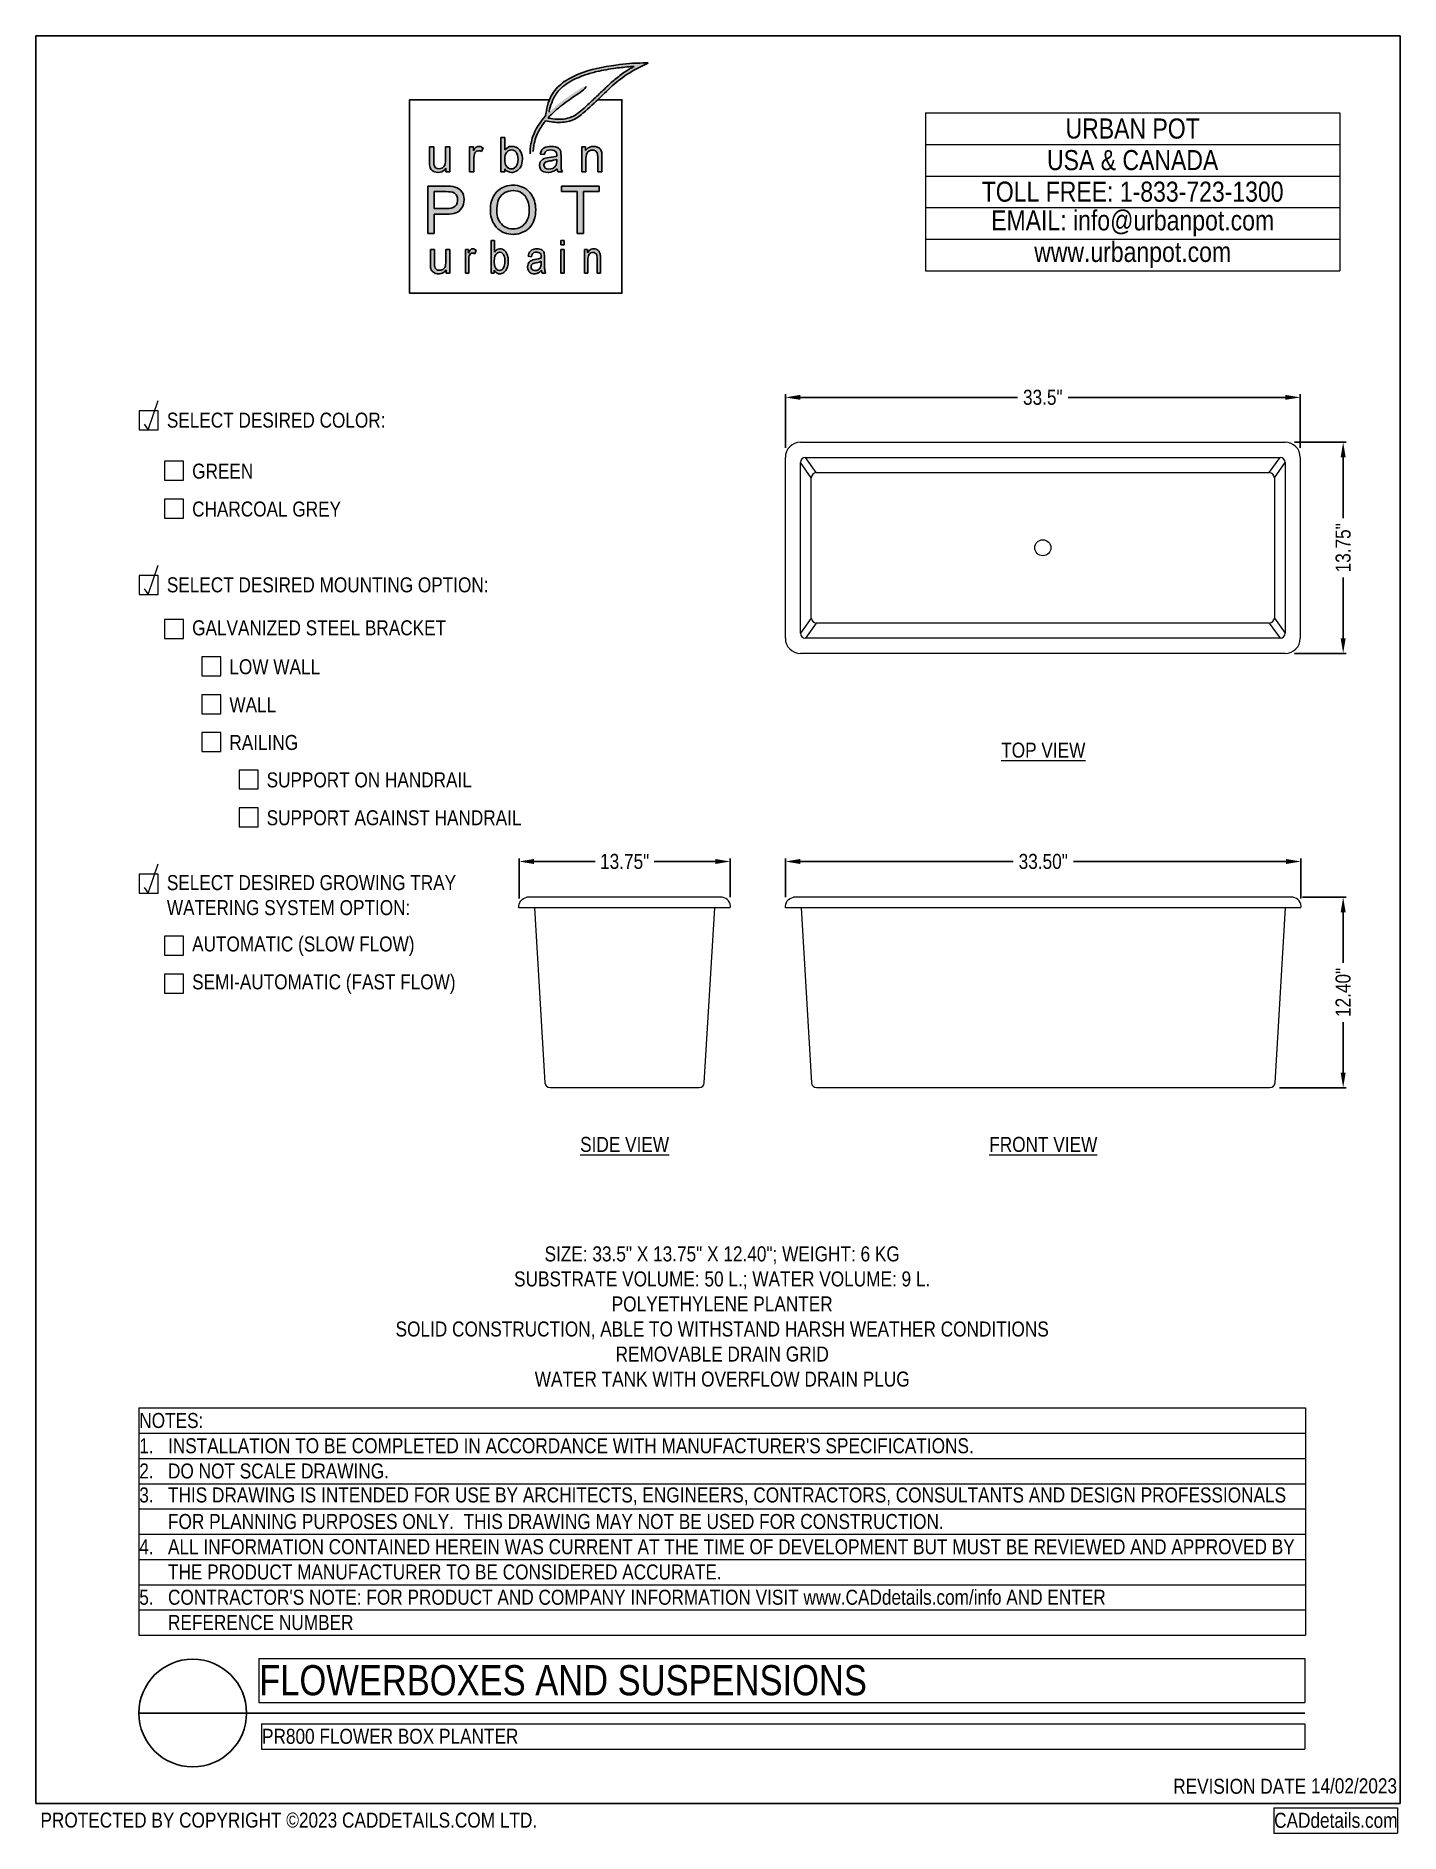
# Model space of a CAD drawing. Header units: inches. Extents: x 0 to 216, y -5 to 280.
import ezdxf

# ---------------------------------------------------------------- set-up
doc = ezdxf.new("R2010")
doc.units = ezdxf.units.IN
doc.header["$LTSCALE"] = 10
doc.header["$MEASUREMENT"] = 0
doc.header["$PDMODE"] = 35
doc.layers.get('0').update_dxf_attribs({"linetype": 'CONTINUOUS'})
doc.layers.get('Defpoints').update_dxf_attribs({"linetype": 'CONTINUOUS'})
for name, color, linetype, lineweight in [('CADdetails-1-ANNO', 41, 'CONTINUOUS', 5), ('CADdetails-3-FINE', 11, 'CONTINUOUS', 5), ('CADdetails-4-LIGHT', 3, 'CONTINUOUS', 9), ('CADdetails-5-MEDIUM', 4, 'CONTINUOUS', 18), ('CADdetails-6-HEAVY', 6, 'CONTINUOUS', 30), ('Company LOGO$0$CADdetails-1-ANNO', 41, 'CONTINUOUS', 5)]:
    doc.layers.add(name, color=color, linetype=linetype, lineweight=lineweight)
doc.layers.add('Company LOGO$0$CADdetails-9-TITLEBLOCK', color=7, linetype='CONTINUOUS')
doc.styles.add('CADdetails-DETAILTITLE', font='ARIALN.TTF', dxfattribs={"height": 4.77})
doc.styles.add('CADdetails-DIMENSIONS', font='ARIALN.TTF', dxfattribs={"height": 2.38})
doc.styles.add('CADdetails-NOTES', font='ARIALN.TTF', dxfattribs={"height": 2.38})
doc.styles.add('Company LOGO$0$CADdetails-DIMENSIONS', font='ARIALN.TTF', dxfattribs={"height": 2.38})
doc.styles.add('Company LOGO$0$CADdetails-NOTES', font='ARIALN.TTF', dxfattribs={"height": 2.38})
doc.styles.add('Company LOGO$0$CADdetails-SUBHEADING', font='ARIALN.TTF', dxfattribs={"height": 3.18})
doc.dimstyles.new('CADdetails-DIM', dxfattribs={"dimtxt": 2.38, "dimasz": 2.38, "dimexe": 0.5, "dimexo": 1.5, "dimgap": 1, "dimtad": 0, "dimzin": 0, "dimdsep": 46, "dimtxsty": 'CADdetails-DIMENSIONS', "dimcen": 1, "dimclrd": 256, "dimclre": 256, "dimclrt": 256, "dimadec": 0, "dimazin": 0, "dimtfac": 1, "dimtofl": 0, "dimtmove": 0, "dimatfit": 3, "dimfxl": 1, "dimtolj": 1, "dimtzin": 0, "dimarcsym": 0})

msp = doc.modelspace()

# ---------------------------------------------------------------- texts
at = {"layer": 'CADdetails-1-ANNO', "style": 'CADdetails-NOTES'}
for s, insert, char_height, width, attachment_point in [('SELECT DESIRED COLOR:', (20.732, 219.119), 2.375, 36.29341, 4), ('GREEN', (24.732, 211.039), 2.375, 11.80302, 4), ('CHARCOAL GREY', (24.732, 205.039), 2.375, 24.41224, 4), ('SELECT DESIRED MOUNTING OPTION:', (20.732, 193.031), 2.375, 52.22476, 4), ('GALVANIZED STEEL BRACKET', (24.732, 186.219), 2.375, 42.58331, 4), ('LOW WALL', (30.63, 180.057), 2.375, 15.657, 4), ('WALL', (30.63, 174.057), 2.375, 10.06685, 4), ('RAILING', (30.63, 168.057), 2.375, 12.34356, 4), ('SUPPORT ON HANDRAIL', (36.527, 162.13), 2.375, 34.10973, 4), ('SUPPORT AGAINST HANDRAIL', (36.527, 156.13), 2.375, 41.23607, 4), ('SELECT DESIRED GROWING TRAY WATERING SYSTEM OPTION:', (20.732, 143.878), 2.375, 48.95523, 4), ('AUTOMATIC (SLOW FLOW)', (24.732, 135.798), 2.375, 37.70174, 4), ('SEMI-AUTOMATIC (FAST FLOW)', (24.732, 129.798), 2.375, 41.55646, 4), ('SIZE: 33.5" X 13.75" X 12.40"; WEIGHT: 6 KG\\PSUBSTRATE VOLUME: 50 L.; WATER VOLUME: 9 L.\\PPOLYETHYLENE PLANTER\\PSOLID CONSTRUCTION, ABLE TO WITHSTAND HARSH WEATHER CONDITIONS\\PREMOVABLE DRAIN GRID\\PWATER TANK WITH OVERFLOW DRAIN PLUG', (108.661, 88.252), 2.38, 107.63496, 2)]:
    msp.add_mtext(s, dxfattribs=dict(at, insert=insert, char_height=char_height, width=width, attachment_point=attachment_point))
at = {"layer": 'CADdetails-1-ANNO', "char_height": 2.38, "attachment_point": 2, "style": 'CADdetails-NOTES'}
for s, width, insert in [('{\\LTOP VIEW}', 15.62025, (159.507, 168.052)), ('{\\LSIDE VIEW}', 15.89432, (93.214, 105.593)), ('{\\LFRONT VIEW}', 19.08043, (159.507, 105.596))]:
    msp.add_mtext_dynamic_manual_height_columns(s, width=width, gutter_width=11.9, heights=[0], dxfattribs=dict(at, insert=insert))

# ---------------------------------------------------------------- blocks, each defined once
blk = doc.blocks.new('*T1')
at = {"layer": 'Defpoints', "color": 8, "linetype": 'ByBlock', "lineweight": 0, "transparency": 16777216}
for p, q in [((0, 0), (165.2, 0)), ((0, 0), (0, -4)), ((165.2, 0), (165.2, -4)), ((0, -4), (165.2, -4))]:
    blk.add_line(p, q, dxfattribs=at)
at = {"layer": 'CADdetails-5-MEDIUM', "transparency": 16777216, "insert": (0.06, -2), "char_height": 2.38, "width": 165.0809, "attachment_point": 4, "style": 'CADdetails-NOTES'}
blk.add_mtext('PR800 FLOWER BOX PLANTER', dxfattribs=at)
blk = doc.blocks.new('*T2')
at = {"layer": 'Defpoints', "color": 8, "linetype": 'ByBlock', "lineweight": 0, "transparency": 16777216}
for p, q in [((0, 0), (165.65, 0)), ((0, 0), (0, -7)), ((165.65, 0), (165.65, -7)), ((0, -7), (165.65, -7))]:
    blk.add_line(p, q, dxfattribs=at)
at = {"layer": 'CADdetails-6-HEAVY', "transparency": 16777216, "insert": (0.06, -3.5), "char_height": 4.77, "width": 165.5323, "attachment_point": 4, "style": 'CADdetails-DETAILTITLE'}
blk.add_mtext('FLOWERBOXES AND SUSPENSIONS', dxfattribs=at)
blk = doc.blocks.new('*T12')
at = {"layer": 'Defpoints', "color": 8, "linetype": 'ByBlock', "lineweight": 0, "transparency": 16777216}
for p, q in [((0, 0), (65.57, 0)), ((0, 0), (0, -25)), ((65.57, 0), (65.57, -25)), ((0, -5), (65.57, -5)), ((0, -10), (65.57, -10)), ((0, -15), (65.57, -15)), ((0, -20), (65.57, -20)), ((0, -25), (65.57, -25))]:
    blk.add_line(p, q, dxfattribs=at)
at = {"layer": 'Company LOGO$0$CADdetails-1-ANNO', "color": 0, "transparency": 16777216, "char_height": 3.18, "width": 65.4473, "attachment_point": 5, "style": 'Company LOGO$0$CADdetails-SUBHEADING'}
for s, insert in [('URBAN POT', (32.78, -2.5)), ('USA & CANADA', (32.78, -7.5))]:
    blk.add_mtext(s, dxfattribs=dict(at, insert=insert))
at = {"layer": 'Company LOGO$0$CADdetails-1-ANNO', "transparency": 16777216, "char_height": 3.18, "width": 65.4473, "attachment_point": 5, "style": 'Company LOGO$0$CADdetails-SUBHEADING'}
for s, insert in [('TOLL FREE: 1-833-723-1300', (32.78, -12.5)), ('EMAIL: info@urbanpot.com', (32.78, -17.5)), ('www.urbanpot.com', (32.78, -22.5))]:
    blk.add_mtext(s, dxfattribs=dict(at, insert=insert))
blk = doc.blocks.new('*T13')
at = {"layer": 'Defpoints', "color": 8, "linetype": 'ByBlock', "lineweight": 0, "transparency": 16777216}
for p, q in [((0, 0), (184.71, 0)), ((0, 0), (0, -36)), ((184.71, 0), (184.71, -36)), ((0, -4), (184.71, -4)), ((0, -8), (184.71, -8)), ((0, -12), (184.71, -12)), ((0, -16), (184.71, -16)), ((0, -20), (184.71, -20)), ((0, -24), (184.71, -24)), ((0, -28), (184.71, -28)), ((0, -32), (184.71, -32)), ((0, -36), (184.71, -36))]:
    blk.add_line(p, q, dxfattribs=at)
at = {"layer": 'Company LOGO$0$CADdetails-1-ANNO', "transparency": 16777216, "char_height": 2.38, "width": 184.5948, "attachment_point": 4, "style": 'Company LOGO$0$CADdetails-NOTES'}
for s, insert in [('NOTES:', (0.06, -2)), ("1.   INSTALLATION TO BE COMPLETED IN ACCORDANCE WITH MANUFACTURER'S SPECIFICATIONS.", (0.06, -6)), ('2.   DO NOT SCALE DRAWING.', (0.06, -10)), ('3.   THIS DRAWING IS INTENDED FOR USE BY ARCHITECTS, ENGINEERS, CONTRACTORS, CONSULTANTS AND DESIGN PROFESSIONALS', (0.06, -14)), ('      FOR PLANNING PURPOSES ONLY.  THIS DRAWING MAY NOT BE USED FOR CONSTRUCTION.', (0.06, -18)), ('4.   ALL INFORMATION CONTAINED HEREIN WAS CURRENT AT THE TIME OF DEVELOPMENT BUT MUST BE REVIEWED AND APPROVED BY', (0.06, -22)), ('      THE PRODUCT MANUFACTURER TO BE CONSIDERED ACCURATE.', (0.06, -26)), ("5.   CONTRACTOR'S NOTE: FOR PRODUCT AND COMPANY INFORMATION VISIT www.CADdetails.com/info AND ENTER", (0.06, -30)), ('      REFERENCE NUMBER', (0.06, -34))]:
    blk.add_mtext(s, dxfattribs=dict(at, insert=insert))
blk = doc.blocks.new('*T14')
at = {"layer": 'Defpoints', "color": 8, "linetype": 'ByBlock', "lineweight": 0, "transparency": 16777216}
for p, q in [((0, 0), (19.6, 0)), ((0, 0), (0, -4)), ((19.6, 0), (19.6, -4)), ((0, -4), (19.6, -4))]:
    blk.add_line(p, q, dxfattribs=at)
at = {"layer": 'Company LOGO$0$CADdetails-1-ANNO', "transparency": 16777216, "insert": (0.06, -2), "char_height": 2.38, "width": 19.4793, "attachment_point": 4, "style": 'Company LOGO$0$CADdetails-NOTES'}
blk.add_mtext('CADdetails.com', dxfattribs=at)
blk = doc.blocks.new('Company LOGO')
at = {"true_color": 0x63b221}
h = blk.add_hatch(color=72, dxfattribs=at)
h.dxf.hatch_style = 1
h.set_gradient(color1=(99, 178, 33), color2=(99, 178, 33), tint=1, name='CYLINDER')
edge = h.paths.add_edge_path()
edge.add_spline(control_points=[(80.69, 266.56), (81.47, 266.41), (83.02, 266.15), (85.34, 266.64), (87.16, 268.21), (88.31, 269.29), (88.95, 269.89)], knot_values=[9.921223, 9.921223, 9.921223, 9.921223, 12.296611, 14.630007, 16.73615, 19.374109, 19.374109, 19.374109, 19.374109], degree=3, periodic=0)
edge.add_spline(control_points=[(88.95, 269.89), (89.21, 270.14), (90.27, 271.16), (92.19, 273.02), (94.67, 274.65), (96.33, 275.41), (96.94, 275.72)], knot_values=[0, 0, 0, 0, 1.085459, 4.425289, 7.989108, 9.921223, 9.921223, 9.921223, 9.921223], degree=3, periodic=0)
edge.add_spline(control_points=[(96.94, 275.72), (96.67, 275.72), (94.97, 275.73), (91.23, 275.41), (86.82, 274.53), (83.33, 272.72), (81.24, 270.45), (80.87, 268.44), (80.68, 267.32)], knot_values=[0.239816, 0.239816, 0.239816, 0.239816, 1.038519, 5.353001, 11.498921, 14.349198, 17.041991, 20.379118, 20.379118, 20.379118, 20.379118], degree=3, periodic=0)
edge.add_spline(control_points=[(80.68, 267.32), (80.33, 266.93), (80.01, 266.52), (79.24, 265.37), (78.85, 264.61), (78.48, 263.42), (78.39, 263.03), (78.29, 262.36), (78.26, 262.06), (78.25, 261.63), (78.24, 261.48), (78.24, 261.34)], knot_values=[7.951335, 7.951335, 7.951335, 7.951335, 9.488426, 9.488426, 11.954455, 11.954455, 13.090494, 13.090494, 13.934196, 13.934196, 14.369087, 14.369087, 14.369087, 14.369087], degree=3, periodic=0)
edge.add_line((78.24, 261.34), (78.75, 261.68))
edge.add_spline(control_points=[(78.75, 261.68), (78.75, 261.81), (78.76, 261.94), (78.8, 262.38), (78.84, 262.68), (78.99, 263.39), (79.11, 263.79), (79.52, 264.82), (79.86, 265.43), (80.4, 266.19), (80.54, 266.37), (80.69, 266.56)], knot_values=[8.527469, 8.527469, 8.527469, 8.527469, 8.927392, 8.927392, 9.875649, 9.875649, 11.167802, 11.167802, 13.286585, 13.286585, 14.008268, 14.008268, 14.008268, 14.008268], degree=3, periodic=0)
edge = h.paths.add_edge_path(flags=16)
edge.add_spline(control_points=[(81.06, 267), (81.24, 267.19), (81.42, 267.39), (82.32, 268.27), (83.1, 268.9), (84.64, 270.03), (85.39, 270.54), (86.53, 271.29), (86.91, 271.54), (87.1, 271.99)], knot_values=[0, 0, 0, 0, 0.810166, 0.810166, 3.836503, 3.836503, 6.572524, 6.572524, 7.940535, 7.940535, 7.940535, 7.940535], degree=3, periodic=0)
edge.add_spline(control_points=[(87.1, 271.99), (86.64, 271.96), (86.26, 271.71), (85.11, 270.95), (84.35, 270.44), (82.82, 269.31), (82.05, 268.7), (81.31, 267.97), (81.27, 267.94), (81.24, 267.91)], knot_values=[0, 0, 0, 0, 1.367504, 1.367504, 4.102512, 4.102512, 7.022397, 7.022397, 7.158008, 7.158008, 7.158008, 7.158008], degree=3, periodic=0)
edge.add_spline(control_points=[(81.24, 267.91), (81.27, 268.05), (81.31, 268.19), (81.47, 268.84), (81.61, 269.32), (81.92, 270.08), (82.07, 270.36), (82.43, 270.91), (82.64, 271.17), (83.2, 271.77), (83.57, 272.08), (84.35, 272.63), (84.76, 272.88), (85.76, 273.37), (86.35, 273.61), (87.55, 274.02), (88.17, 274.2), (89.78, 274.58), (90.79, 274.75), (92.59, 274.99), (93.37, 275.07), (94.34, 275.15), (94.53, 275.16), (94.72, 275.17)], knot_values=[0.356856, 0.356856, 0.356856, 0.356856, 0.792003, 0.792003, 2.37601, 2.37601, 3.458285, 3.458285, 4.54056, 4.54056, 6.056086, 6.056086, 7.571612, 7.571612, 9.53409, 9.53409, 11.496568, 11.496568, 14.604374, 14.604374, 16.977642, 16.977642, 17.557032, 17.557032, 17.557032, 17.557032], degree=3, periodic=0)
edge.add_spline(control_points=[(94.72, 275.17), (94.63, 275.12), (94.54, 275.07), (93.99, 274.76), (93.54, 274.48), (92.54, 273.8), (92, 273.38), (90.97, 272.51), (90.48, 272.05), (89.47, 271.08), (88.94, 270.57), (87.88, 269.57), (87.34, 269.07), (86.46, 268.28), (86.12, 267.98), (85.53, 267.54), (85.28, 267.38), (84.76, 267.13), (84.47, 267.03), (83.76, 266.85), (83.31, 266.8), (82.43, 266.8), (81.98, 266.85), (81.37, 266.94), (81.22, 266.97), (81.06, 267)], knot_values=[2.180762, 2.180762, 2.180762, 2.180762, 2.485654, 2.485654, 4.021597, 4.021597, 6.000675, 6.000675, 7.979752, 7.979752, 10.188634, 10.188634, 12.397517, 12.397517, 13.761776, 13.761776, 14.753517, 14.753517, 15.745259, 15.745259, 17.177843, 17.177843, 18.610427, 18.610427, 19.085884, 19.085884, 19.085884, 19.085884], degree=3, periodic=0)
h = blk.add_hatch(color=256)
h.dxf.hatch_style = 1
h.set_gradient(color1=(99, 99, 99), color2=(99, 99, 99), tint=1)
h.paths.add_polyline_path([(62.99, 262.41), (62.32, 262.41), (62.32, 259.95), (62.33, 259.59), (62.36, 259.35), (62.43, 259.11), (62.57, 258.85), (62.74, 258.67), (63.02, 258.51), (63.07, 258.49), (63.36, 258.41), (63.66, 258.38), (63.68, 258.38), (63.98, 258.41), (64.25, 258.49), (64.5, 258.62), (64.72, 258.81), (64.91, 259.05), (64.91, 258.47), (65.51, 258.47), (65.51, 262.41), (64.84, 262.41), (64.84, 260.3), (64.84, 260.09), (64.8, 259.77), (64.74, 259.53), (64.59, 259.3), (64.36, 259.11), (64.1, 259), (63.8, 258.95), (63.55, 258.98), (63.29, 259.11), (63.15, 259.25), (63.03, 259.52), (63.02, 259.57), (62.99, 259.84), (62.99, 260.23)])
h.paths.add_polyline_path([(69.69, 261.68), (69.8, 261.75), (70.09, 261.81), (70.29, 261.79), (70.57, 261.67), (70.81, 262.29), (70.68, 262.35), (70.4, 262.46), (70.12, 262.5), (69.97, 262.49), (69.69, 262.37), (69.64, 262.32), (69.46, 262.12), (69.26, 261.82), (69.26, 262.41), (68.66, 262.41), (68.66, 258.47), (69.33, 258.47), (69.33, 260.53), (69.34, 260.72), (69.37, 261.03), (69.44, 261.31), (69.5, 261.46)])
h.paths.add_polyline_path([(74.27, 263.91), (73.61, 263.91), (73.61, 258.47), (74.23, 258.47), (74.23, 258.96), (74.3, 258.86), (74.51, 258.65), (74.75, 258.5), (75.02, 258.41), (75.32, 258.38), (75.5, 258.39), (75.79, 258.45), (76.05, 258.56), (76.3, 258.72), (76.52, 258.93), (76.63, 259.06), (76.77, 259.29), (76.88, 259.55), (76.96, 259.84), (77.01, 260.15), (77.03, 260.5), (77.02, 260.71), (76.98, 261.01), (76.91, 261.3), (76.87, 261.42), (76.74, 261.7), (76.58, 261.94), (76.53, 262), (76.31, 262.2), (76.05, 262.36), (75.95, 262.4), (75.66, 262.48), (75.36, 262.5), (75.29, 262.5), (74.99, 262.46), (74.73, 262.35), (74.49, 262.19), (74.27, 261.97)])
h.paths.add_polyline_path([(74.54, 261.57), (74.76, 261.78), (75.02, 261.91), (75.3, 261.95), (75.55, 261.91), (75.81, 261.8), (76.04, 261.58), (76.17, 261.37), (76.27, 261.11), (76.33, 260.8), (76.34, 260.44), (76.32, 260.09), (76.26, 259.78), (76.16, 259.52), (76.02, 259.31), (75.8, 259.1), (75.55, 258.97), (75.27, 258.93), (75.1, 258.94), (74.83, 259.03), (74.61, 259.2), (74.41, 259.45), (74.36, 259.54), (74.28, 259.79), (74.23, 260.1), (74.22, 260.47), (74.24, 260.79), (74.3, 261.09), (74.4, 261.36)], flags=16)
h.paths.add_polyline_path([(83.13, 261.39), (83.11, 261.63), (83.05, 261.83), (82.9, 262.08), (82.73, 262.24), (82.44, 262.38), (82.25, 262.44), (81.96, 262.49), (81.62, 262.5), (81.29, 262.49), (81, 262.44), (80.72, 262.36), (80.6, 262.31), (80.33, 262.16), (80.13, 261.97), (80.06, 261.86), (79.93, 261.6), (79.84, 261.29), (80.49, 261.2), (80.52, 261.3), (80.65, 261.59), (80.83, 261.79), (80.91, 261.83), (81.17, 261.92), (81.52, 261.95), (81.77, 261.93), (82.06, 261.86), (82.3, 261.71), (82.43, 261.48), (82.47, 261.15), (82.47, 260.97), (82.25, 260.91), (81.98, 260.85), (81.65, 260.79), (81.27, 260.74), (80.93, 260.69), (80.68, 260.64), (80.46, 260.57), (80.2, 260.42), (80.04, 260.28), (79.86, 260.04), (79.77, 259.81), (79.73, 259.51), (79.73, 259.49), (79.77, 259.19), (79.88, 258.92), (80.07, 258.7), (80.2, 258.6), (80.44, 258.48), (80.73, 258.4), (81.07, 258.38), (81.22, 258.38), (81.52, 258.42), (81.81, 258.51), (82.01, 258.6), (82.26, 258.75), (82.52, 258.95), (82.56, 258.74), (82.66, 258.47), (83.36, 258.47), (83.27, 258.65), (83.19, 258.94), (83.17, 259.09), (83.16, 259.34), (83.15, 259.68), (83.14, 260.12), (83.14, 261.02)])
h.paths.add_polyline_path([(82.47, 260.45), (82.47, 260.2), (82.46, 260.11), (82.43, 259.78), (82.36, 259.53), (82.34, 259.49), (82.16, 259.26), (81.92, 259.07), (81.82, 259.02), (81.54, 258.93), (81.23, 258.9), (81.19, 258.9), (80.87, 258.95), (80.64, 259.08), (80.51, 259.25), (80.43, 259.55), (80.54, 259.87), (80.79, 260.06), (81.02, 260.13), (81.38, 260.2), (81.63, 260.24), (81.97, 260.3), (82.24, 260.37)], flags=16)
h.paths.add_polyline_path([(87.16, 261.22), (87.26, 261.47), (87.41, 261.65), (87.57, 261.77), (87.84, 261.88), (88.14, 261.92), (88.33, 261.9), (88.61, 261.8), (88.72, 261.72), (88.88, 261.48), (88.94, 261.22), (88.96, 260.87), (88.96, 258.47), (89.63, 258.47), (89.63, 260.89), (89.63, 260.95), (89.62, 261.31), (89.59, 261.54), (89.52, 261.78), (89.38, 262.04), (89.21, 262.21), (88.94, 262.37), (88.88, 262.4), (88.59, 262.48), (88.28, 262.5), (88.27, 262.5), (87.96, 262.47), (87.68, 262.39), (87.43, 262.26), (87.21, 262.08), (87.03, 261.85), (87.03, 262.41), (86.43, 262.41), (86.43, 258.47), (87.09, 258.47), (87.09, 260.62), (87.11, 260.9)])
h.paths.add_polyline_path([(89.2, 256.22), (83.24, 256.22), (83.24, 255.34), (85.72, 255.34), (85.72, 248.7), (86.72, 248.7), (86.72, 255.34), (89.2, 255.34)])
h.paths.add_polyline_path([(77.71, 255.67), (77.42, 255.86), (77.19, 255.99), (76.88, 256.12), (76.57, 256.22), (76.24, 256.3), (75.9, 256.34), (75.54, 256.36), (75.31, 256.35), (74.96, 256.32), (74.63, 256.26), (74.31, 256.17), (74.01, 256.05), (73.72, 255.91), (73.45, 255.73), (73.19, 255.53), (72.95, 255.3), (72.85, 255.19), (72.66, 254.94), (72.49, 254.69), (72.35, 254.41), (72.22, 254.11), (72.12, 253.8), (72.04, 253.47), (71.99, 253.12), (71.96, 252.75), (71.95, 252.37), (71.95, 252.12), (71.98, 251.78), (72.04, 251.45), (72.13, 251.12), (72.24, 250.8), (72.37, 250.49), (72.48, 250.29), (72.66, 250), (72.87, 249.73), (73.1, 249.49), (73.36, 249.28), (73.64, 249.09), (73.9, 248.94), (74.2, 248.81), (74.51, 248.71), (74.84, 248.63), (75.19, 248.59), (75.54, 248.57), (75.75, 248.58), (76.09, 248.61), (76.42, 248.67), (76.74, 248.77), (77.06, 248.89), (77.37, 249.04), (77.56, 249.15), (77.83, 249.35), (78.08, 249.57), (78.3, 249.82), (78.5, 250.1), (78.67, 250.4), (78.71, 250.47), (78.84, 250.77), (78.94, 251.08), (79.03, 251.41), (79.09, 251.74), (79.12, 252.09), (79.13, 252.45), (79.13, 252.5), (79.12, 252.86), (79.08, 253.21), (79.02, 253.54), (78.94, 253.86), (78.83, 254.18), (78.7, 254.47), (78.59, 254.67), (78.41, 254.96), (78.2, 255.22), (77.96, 255.46)])
h.paths.add_polyline_path([(76.6, 255.28), (76.89, 255.12), (76.95, 255.09), (77.21, 254.89), (77.44, 254.65), (77.64, 254.37), (77.8, 254.06), (77.9, 253.82), (77.99, 253.51), (78.06, 253.18), (78.1, 252.83), (78.11, 252.46), (78.11, 252.38), (78.09, 251.99), (78.04, 251.63), (77.97, 251.3), (77.86, 250.99), (77.73, 250.7), (77.57, 250.45), (77.39, 250.22), (77.33, 250.16), (77.08, 249.93), (76.81, 249.75), (76.53, 249.61), (76.22, 249.5), (75.88, 249.44), (75.53, 249.42), (75.48, 249.42), (75.13, 249.45), (74.81, 249.52), (74.5, 249.63), (74.22, 249.78), (73.95, 249.98), (73.7, 250.21), (73.52, 250.43), (73.35, 250.69), (73.21, 250.97), (73.11, 251.28), (73.03, 251.61), (72.99, 251.97), (72.97, 252.35), (72.98, 252.7), (73.01, 253.09), (73.07, 253.45), (73.15, 253.78), (73.26, 254.07), (73.39, 254.34), (73.55, 254.58), (73.73, 254.78), (73.99, 254.99), (74.27, 255.18), (74.57, 255.32), (74.88, 255.42), (75.21, 255.48), (75.55, 255.5), (75.61, 255.5), (75.96, 255.47), (76.29, 255.4)], flags=16)
h.paths.add_polyline_path([(66.96, 255.8), (66.7, 255.95), (66.39, 256.07), (66.03, 256.15), (65.94, 256.16), (65.66, 256.2), (65.3, 256.22), (64.89, 256.22), (62.05, 256.22), (62.05, 248.7), (63.05, 248.7), (63.05, 251.76), (65.02, 251.76), (65.45, 251.77), (65.83, 251.82), (66.18, 251.89), (66.49, 251.98), (66.76, 252.1), (66.99, 252.25), (67.18, 252.43), (67.25, 252.5), (67.44, 252.77), (67.6, 253.06), (67.7, 253.37), (67.77, 253.7), (67.79, 254.05), (67.79, 254.09), (67.76, 254.44), (67.69, 254.77), (67.57, 255.07), (67.42, 255.33), (67.21, 255.59)])
h.paths.add_polyline_path([(66.3, 255.07), (66.53, 254.83), (66.62, 254.68), (66.73, 254.37), (66.77, 254.02), (66.76, 253.87), (66.7, 253.54), (66.57, 253.24), (66.36, 253.01), (66.3, 252.96), (66.06, 252.82), (65.77, 252.72), (65.41, 252.66), (64.99, 252.65), (63.05, 252.65), (63.05, 255.34), (64.97, 255.34), (65.3, 255.33), (65.66, 255.31), (65.9, 255.27), (66.01, 255.23)], flags=16)
h.paths.add_polyline_path([(63.1, 246.19), (62.46, 246.19), (62.46, 243.84), (62.47, 243.62), (62.48, 243.41), (62.5, 243.25), (62.53, 243.14), (62.6, 242.94), (62.7, 242.77), (62.77, 242.69), (62.93, 242.56), (63.13, 242.45), (63.14, 242.44), (63.34, 242.38), (63.54, 242.34), (63.75, 242.32), (63.96, 242.33), (64.16, 242.37), (64.34, 242.44), (64.52, 242.53), (64.67, 242.65), (64.82, 242.79), (64.95, 242.96), (64.95, 242.41), (65.53, 242.41), (65.53, 246.19), (64.89, 246.19), (64.89, 244.16), (64.88, 244.01), (64.86, 243.78), (64.83, 243.58), (64.78, 243.43), (64.72, 243.3), (64.59, 243.15), (64.42, 243.02), (64.29, 242.95), (64.09, 242.89), (63.88, 242.87), (63.78, 242.88), (63.57, 242.92), (63.4, 243.02), (63.35, 243.06), (63.22, 243.22), (63.14, 243.42), (63.12, 243.59), (63.11, 243.81), (63.1, 244.09)])
h.paths.add_polyline_path([(68.69, 245.34), (68.81, 245.49), (68.93, 245.57), (69.12, 245.61), (69.31, 245.58), (69.5, 245.47), (69.68, 246.06), (69.52, 246.17), (69.33, 246.25), (69.14, 246.27), (68.98, 246.25), (68.8, 246.14), (68.7, 246.02), (68.58, 245.85), (68.47, 245.61), (68.47, 246.19), (68, 246.19), (68, 242.41), (68.52, 242.41), (68.52, 244.38), (68.52, 244.55), (68.54, 244.76), (68.57, 244.97), (68.62, 245.16)])
h.paths.add_polyline_path([(72.62, 247.62), (72.1, 247.62), (72.1, 242.41), (72.58, 242.41), (72.58, 242.88), (72.67, 242.74), (72.81, 242.58), (72.96, 242.46), (73.04, 242.41), (73.23, 242.34), (73.44, 242.32), (73.55, 242.33), (73.73, 242.36), (73.91, 242.43), (74.08, 242.54), (74.23, 242.67), (74.38, 242.84), (74.44, 242.93), (74.53, 243.08), (74.61, 243.25), (74.67, 243.43), (74.72, 243.64), (74.76, 243.85), (74.78, 244.08), (74.78, 244.32), (74.78, 244.38), (74.78, 244.61), (74.75, 244.83), (74.72, 245.03), (74.67, 245.22), (74.61, 245.4), (74.51, 245.6), (74.4, 245.78), (74.28, 245.93), (74.13, 246.05), (74.06, 246.11), (73.87, 246.2), (73.68, 246.25), (73.47, 246.27), (73.39, 246.27), (73.19, 246.23), (73, 246.15), (72.9, 246.08), (72.76, 245.94), (72.62, 245.76)])
h.paths.add_polyline_path([(72.91, 245.48), (73.06, 245.63), (73.23, 245.72), (73.41, 245.74), (73.52, 245.73), (73.7, 245.68), (73.86, 245.56), (74.01, 245.4), (74.05, 245.33), (74.12, 245.18), (74.18, 245), (74.22, 244.79), (74.24, 244.56), (74.25, 244.3), (74.25, 244.17), (74.23, 243.93), (74.2, 243.72), (74.15, 243.53), (74.08, 243.36), (74, 243.21), (73.92, 243.11), (73.76, 242.96), (73.6, 242.88), (73.42, 242.85), (73.36, 242.85), (73.16, 242.9), (72.99, 243), (72.9, 243.08), (72.78, 243.24), (72.67, 243.47), (72.63, 243.64), (72.6, 243.84), (72.58, 244.07), (72.58, 244.32), (72.58, 244.41), (72.59, 244.65), (72.62, 244.87), (72.68, 245.06), (72.74, 245.23), (72.83, 245.38)], flags=16)
h.paths.add_polyline_path([(80.4, 245.79), (80.28, 245.95), (80.11, 246.09), (79.98, 246.16), (79.8, 246.22), (79.59, 246.26), (79.35, 246.27), (79.12, 246.26), (78.9, 246.23), (78.71, 246.17), (78.53, 246.09), (78.39, 245.99), (78.27, 245.87), (78.16, 245.73), (78.07, 245.55), (77.99, 245.34), (77.94, 245.11), (78.46, 245.02), (78.46, 245.05), (78.53, 245.29), (78.62, 245.47), (78.72, 245.59), (78.85, 245.67), (79.04, 245.73), (79.27, 245.74), (79.34, 245.74), (79.55, 245.71), (79.73, 245.64), (79.87, 245.52), (79.94, 245.41), (79.99, 245.22), (80.01, 244.97), (80.01, 244.81), (79.92, 244.77), (79.75, 244.72), (79.56, 244.67), (79.33, 244.63), (79.07, 244.58), (78.92, 244.56), (78.69, 244.51), (78.51, 244.45), (78.36, 244.38), (78.25, 244.3), (78.1, 244.15), (77.99, 243.98), (77.92, 243.82), (77.87, 243.62), (77.85, 243.4), (77.85, 243.35), (77.88, 243.13), (77.93, 242.94), (78.02, 242.76), (78.14, 242.61), (78.16, 242.59), (78.32, 242.47), (78.49, 242.39), (78.69, 242.34), (78.91, 242.32), (79.11, 242.34), (79.31, 242.38), (79.5, 242.46), (79.56, 242.49), (79.73, 242.59), (79.89, 242.72), (80.05, 242.87), (80.06, 242.8), (80.1, 242.59), (80.16, 242.41), (80.7, 242.41), (80.68, 242.46), (80.61, 242.66), (80.57, 242.86), (80.57, 242.9), (80.56, 243.03), (80.55, 243.2), (80.54, 243.42), (80.54, 243.68), (80.54, 243.99), (80.54, 244.85), (80.53, 245.05), (80.52, 245.28), (80.5, 245.47), (80.47, 245.63)])
h.paths.add_polyline_path([(80.01, 244.3), (80.01, 244.07), (80.01, 243.94), (79.99, 243.71), (79.95, 243.52), (79.89, 243.36), (79.84, 243.26), (79.71, 243.1), (79.55, 242.97), (79.44, 242.91), (79.25, 242.84), (79.04, 242.82), (78.93, 242.83), (78.73, 242.88), (78.58, 242.99), (78.53, 243.03), (78.44, 243.21), (78.41, 243.42), (78.42, 243.54), (78.48, 243.73), (78.53, 243.8), (78.69, 243.93), (78.73, 243.95), (78.9, 244.01), (79.15, 244.06), (79.22, 244.07), (79.47, 244.12), (79.68, 244.18), (79.86, 244.24)], flags=16)
h.paths.add_polyline_path([(83.65, 247.62), (83.12, 247.62), (83.12, 246.89), (83.65, 246.89)])
h.paths.add_polyline_path([(83.65, 246.19), (83.12, 246.19), (83.12, 242.41), (83.65, 242.41)])
h.paths.add_polyline_path([(87.54, 245.31), (87.62, 245.44), (87.68, 245.5), (87.83, 245.62), (88.01, 245.7), (88.22, 245.72), (88.39, 245.7), (88.57, 245.61), (88.69, 245.5), (88.79, 245.32), (88.83, 245.17), (88.86, 244.97), (88.87, 244.71), (88.87, 242.41), (89.39, 242.41), (89.39, 244.73), (89.39, 244.93), (89.37, 245.16), (89.35, 245.35), (89.32, 245.51), (89.31, 245.55), (89.23, 245.75), (89.13, 245.92), (89.12, 245.93), (88.97, 246.06), (88.79, 246.18), (88.74, 246.2), (88.54, 246.25), (88.33, 246.27), (88.14, 246.26), (87.94, 246.21), (87.76, 246.12), (87.75, 246.11), (87.6, 245.99), (87.47, 245.84), (87.35, 245.65), (87.35, 246.19), (86.87, 246.19), (86.87, 242.41), (87.4, 242.41), (87.4, 244.47), (87.4, 244.71), (87.43, 244.94), (87.48, 245.14)])
at = {"color": 251, "true_color": 0x636363}
for p, q in [((62.99, 262.41), (62.32, 262.41)), ((62.32, 262.41), (62.32, 259.97)), ((62.99, 260.23), (62.99, 262.41)), ((65.51, 262.41), (64.84, 262.41)), ((64.84, 262.41), (64.84, 260.3)), ((65.51, 258.47), (65.51, 262.41)), ((69.26, 262.41), (68.66, 262.41)), ((68.66, 262.41), (68.66, 258.47)), ((69.26, 261.82), (69.26, 262.41)), ((69.46, 262.12), (69.26, 261.82)), ((69.64, 262.32), (69.46, 262.12)), ((69.69, 262.37), (69.64, 262.32)), ((69.97, 262.49), (69.69, 262.37)), ((70.12, 262.5), (69.97, 262.49)), ((70.4, 262.46), (70.12, 262.5)), ((70.68, 262.35), (70.4, 262.46)), ((70.57, 261.67), (70.81, 262.29)), ((70.81, 262.29), (70.68, 262.35)), ((74.27, 263.91), (73.61, 263.91)), ((73.61, 263.91), (73.61, 258.47)), ((74.27, 261.97), (74.27, 263.91)), ((74.49, 262.19), (74.27, 261.97)), ((74.73, 262.35), (74.49, 262.19)), ((74.99, 262.46), (74.73, 262.35)), ((75.29, 262.5), (74.99, 262.46)), ((75.02, 261.91), (75.3, 261.95)), ((75.36, 262.5), (75.29, 262.5)), ((75.3, 261.95), (75.55, 261.91)), ((75.66, 262.48), (75.36, 262.5)), ((75.95, 262.4), (75.66, 262.48)), ((76.05, 262.36), (75.95, 262.4)), ((76.31, 262.2), (76.05, 262.36)), ((76.53, 262), (76.31, 262.2)), ((76.58, 261.94), (76.53, 262)), ((76.74, 261.7), (76.58, 261.94)), ((80.13, 261.97), (80.06, 261.86)), ((80.33, 262.16), (80.13, 261.97)), ((80.6, 262.31), (80.33, 262.16)), ((80.72, 262.36), (80.6, 262.31)), ((81, 262.44), (80.72, 262.36)), ((80.91, 261.83), (81.17, 261.92)), ((81.29, 262.49), (81, 262.44)), ((81.17, 261.92), (81.52, 261.95)), ((81.62, 262.5), (81.29, 262.49)), ((81.52, 261.95), (81.77, 261.93)), ((81.96, 262.49), (81.62, 262.5)), ((81.77, 261.93), (82.06, 261.86)), ((82.25, 262.44), (81.96, 262.49)), ((82.44, 262.38), (82.25, 262.44)), ((82.73, 262.24), (82.44, 262.38)), ((82.9, 262.08), (82.73, 262.24)), ((83.05, 261.83), (82.9, 262.08)), ((87.03, 262.41), (86.43, 262.41)), ((86.43, 262.41), (86.43, 258.47)), ((87.03, 261.85), (87.03, 262.41)), ((87.21, 262.08), (87.03, 261.85)), ((87.43, 262.26), (87.21, 262.08)), ((87.68, 262.39), (87.43, 262.26)), ((87.96, 262.47), (87.68, 262.39)), ((87.84, 261.88), (88.14, 261.92)), ((88.27, 262.5), (87.96, 262.47)), ((88.14, 261.92), (88.33, 261.9)), ((88.28, 262.5), (88.27, 262.5)), ((88.59, 262.48), (88.28, 262.5)), ((88.88, 262.4), (88.59, 262.48)), ((88.94, 262.37), (88.88, 262.4)), ((89.21, 262.21), (88.94, 262.37)), ((89.38, 262.04), (89.21, 262.21)), ((89.52, 261.78), (89.38, 262.04)), ((62.32, 259.97), (62.32, 259.95)), ((62.32, 259.95), (62.33, 259.59)), ((62.33, 259.59), (62.36, 259.35)), ((62.36, 259.35), (62.43, 259.11)), ((62.43, 259.11), (62.57, 258.85)), ((62.99, 259.84), (62.99, 260.23)), ((63.02, 259.57), (62.99, 259.84)), ((63.03, 259.52), (63.02, 259.57)), ((63.15, 259.25), (63.03, 259.52)), ((63.29, 259.11), (63.15, 259.25)), ((63.55, 258.98), (63.29, 259.11)), ((64.36, 259.11), (64.1, 259)), ((64.59, 259.3), (64.36, 259.11)), ((64.74, 259.53), (64.59, 259.3)), ((64.8, 259.77), (64.74, 259.53)), ((64.84, 260.09), (64.8, 259.77)), ((64.84, 260.3), (64.84, 260.09)), ((69.33, 260.53), (69.34, 260.72)), ((69.33, 258.47), (69.33, 260.53)), ((69.34, 260.72), (69.37, 261.03)), ((69.37, 261.03), (69.44, 261.31)), ((69.44, 261.31), (69.5, 261.46)), ((69.5, 261.46), (69.69, 261.68)), ((69.69, 261.68), (69.8, 261.75)), ((69.8, 261.75), (70.09, 261.81)), ((70.09, 261.81), (70.29, 261.79)), ((70.29, 261.79), (70.57, 261.67)), ((74.22, 260.47), (74.24, 260.79)), ((74.23, 260.1), (74.22, 260.47)), ((74.28, 259.79), (74.23, 260.1)), ((74.24, 260.79), (74.3, 261.09)), ((74.36, 259.54), (74.28, 259.79)), ((74.3, 261.09), (74.4, 261.36)), ((74.41, 259.45), (74.36, 259.54)), ((74.4, 261.36), (74.54, 261.57)), ((74.61, 259.2), (74.41, 259.45)), ((74.54, 261.57), (74.76, 261.78)), ((74.83, 259.03), (74.61, 259.2)), ((74.76, 261.78), (75.02, 261.91)), ((75.55, 261.91), (75.81, 261.8)), ((75.8, 259.1), (75.55, 258.97)), ((76.02, 259.31), (75.8, 259.1)), ((75.81, 261.8), (76.04, 261.58)), ((76.16, 259.52), (76.02, 259.31)), ((76.04, 261.58), (76.17, 261.37)), ((76.26, 259.78), (76.16, 259.52)), ((76.17, 261.37), (76.27, 261.11)), ((76.32, 260.09), (76.26, 259.78)), ((76.27, 261.11), (76.33, 260.8)), ((76.34, 260.44), (76.32, 260.09)), ((76.33, 260.8), (76.34, 260.44)), ((76.34, 260.44), (76.34, 260.44)), ((76.63, 259.06), (76.77, 259.29)), ((76.87, 261.42), (76.74, 261.7)), ((76.77, 259.29), (76.88, 259.55)), ((76.91, 261.3), (76.87, 261.42)), ((76.88, 259.55), (76.96, 259.84)), ((76.98, 261.01), (76.91, 261.3)), ((76.96, 259.84), (77.01, 260.15)), ((77.02, 260.71), (76.98, 261.01)), ((77.01, 260.15), (77.03, 260.5)), ((77.03, 260.5), (77.02, 260.71)), ((79.77, 259.81), (79.73, 259.51)), ((79.73, 259.51), (79.73, 259.49)), ((79.73, 259.49), (79.77, 259.19)), ((79.86, 260.04), (79.77, 259.81)), ((79.77, 259.19), (79.88, 258.92)), ((79.93, 261.6), (79.84, 261.29)), ((79.84, 261.29), (80.49, 261.2)), ((80.04, 260.28), (79.86, 260.04)), ((80.06, 261.86), (79.93, 261.6)), ((80.2, 260.42), (80.04, 260.28)), ((80.46, 260.57), (80.2, 260.42)), ((80.44, 259.56), (80.53, 259.85)), ((80.44, 259.52), (80.44, 259.56)), ((80.51, 259.25), (80.44, 259.52)), ((80.68, 260.64), (80.46, 260.57)), ((80.49, 261.2), (80.52, 261.3)), ((80.64, 259.08), (80.51, 259.25)), ((80.52, 261.3), (80.65, 261.59)), ((80.53, 259.85), (80.55, 259.88)), ((80.55, 259.88), (80.79, 260.06)), ((80.87, 258.95), (80.64, 259.08)), ((80.65, 261.59), (80.83, 261.79)), ((80.93, 260.69), (80.68, 260.64)), ((80.79, 260.06), (81.02, 260.13)), ((80.83, 261.79), (80.91, 261.83)), ((81.27, 260.74), (80.93, 260.69)), ((81.02, 260.13), (81.38, 260.2)), ((81.65, 260.79), (81.27, 260.74)), ((81.38, 260.2), (81.63, 260.24)), ((81.63, 260.24), (81.97, 260.3)), ((81.98, 260.85), (81.65, 260.79)), ((81.92, 259.07), (81.82, 259.02)), ((82.16, 259.26), (81.92, 259.07)), ((81.97, 260.3), (82.24, 260.37)), ((82.25, 260.91), (81.98, 260.85)), ((82.06, 261.86), (82.28, 261.72)), ((82.34, 259.49), (82.16, 259.26)), ((82.24, 260.37), (82.47, 260.45)), ((82.47, 260.97), (82.25, 260.91)), ((82.28, 261.72), (82.3, 261.71)), ((82.3, 261.71), (82.43, 261.48)), ((82.36, 259.53), (82.34, 259.49)), ((82.43, 259.78), (82.36, 259.53)), ((82.43, 261.48), (82.47, 261.15)), ((82.46, 260.11), (82.43, 259.78)), ((82.47, 260.2), (82.46, 260.11)), ((82.47, 261.15), (82.47, 260.97)), ((82.47, 260.45), (82.47, 260.2)), ((83.11, 261.63), (83.05, 261.83)), ((83.13, 261.39), (83.11, 261.63)), ((83.14, 261.02), (83.13, 261.39)), ((83.14, 261.01), (83.14, 261.02)), ((83.14, 260.12), (83.14, 261.01)), ((83.15, 259.68), (83.14, 260.12)), ((83.16, 259.34), (83.15, 259.68)), ((83.17, 259.09), (83.16, 259.34)), ((83.19, 258.94), (83.17, 259.09)), ((87.09, 260.62), (87.11, 260.9)), ((87.09, 258.47), (87.09, 260.62)), ((87.11, 260.9), (87.16, 261.22)), ((87.16, 261.22), (87.26, 261.47)), ((87.26, 261.47), (87.41, 261.65)), ((87.41, 261.65), (87.57, 261.77)), ((87.57, 261.77), (87.84, 261.88)), ((88.33, 261.9), (88.61, 261.8)), ((88.61, 261.8), (88.72, 261.72)), ((88.72, 261.72), (88.88, 261.48)), ((88.88, 261.48), (88.88, 261.47)), ((88.88, 261.47), (88.94, 261.22)), ((88.94, 261.22), (88.96, 260.87)), ((88.96, 260.87), (88.96, 258.47)), ((89.59, 261.54), (89.52, 261.78)), ((89.62, 261.31), (89.59, 261.54)), ((89.63, 260.95), (89.62, 261.31)), ((89.63, 260.89), (89.63, 260.95)), ((89.63, 258.47), (89.63, 260.89)), ((64.89, 256.22), (62.05, 256.22)), ((62.05, 256.22), (62.05, 248.7)), ((62.57, 258.85), (62.74, 258.67)), ((62.74, 258.67), (63.02, 258.51)), ((63.02, 258.51), (63.07, 258.49)), ((63.07, 258.49), (63.36, 258.41)), ((63.36, 258.41), (63.66, 258.38)), ((63.8, 258.95), (63.55, 258.98)), ((63.66, 258.38), (63.68, 258.38)), ((63.68, 258.38), (63.98, 258.41)), ((64.1, 259), (63.8, 258.95)), ((63.98, 258.41), (64.25, 258.49)), ((64.25, 258.49), (64.5, 258.62)), ((64.5, 258.62), (64.72, 258.81)), ((64.72, 258.81), (64.91, 259.05)), ((65.3, 256.22), (64.89, 256.22)), ((64.91, 259.05), (64.91, 258.47)), ((64.91, 258.47), (65.51, 258.47)), ((68.66, 258.47), (69.33, 258.47)), ((73.61, 258.47), (74.23, 258.47)), ((74.23, 258.96), (74.3, 258.86)), ((74.23, 258.47), (74.23, 258.96)), ((74.3, 258.86), (74.51, 258.65)), ((74.63, 256.26), (74.31, 256.17)), ((74.51, 258.65), (74.75, 258.5)), ((74.96, 256.32), (74.63, 256.26)), ((74.75, 258.5), (75.02, 258.41)), ((75.1, 258.94), (74.83, 259.03)), ((75.31, 256.35), (74.96, 256.32)), ((75.02, 258.41), (75.32, 258.38)), ((75.27, 258.93), (75.1, 258.94)), ((75.55, 258.97), (75.27, 258.93)), ((75.54, 256.36), (75.31, 256.35)), ((75.32, 258.38), (75.5, 258.39)), ((75.5, 258.39), (75.79, 258.45)), ((75.9, 256.34), (75.54, 256.36)), ((75.79, 258.45), (76.05, 258.56)), ((76.24, 256.3), (75.9, 256.34)), ((76.05, 258.56), (76.3, 258.72)), ((76.57, 256.22), (76.24, 256.3)), ((76.3, 258.72), (76.52, 258.93)), ((76.52, 258.93), (76.63, 259.06)), ((76.88, 256.12), (76.57, 256.22)), ((79.88, 258.92), (80.07, 258.7)), ((80.07, 258.7), (80.2, 258.6)), ((80.2, 258.6), (80.44, 258.48)), ((80.44, 258.48), (80.73, 258.4)), ((80.73, 258.4), (81.07, 258.38)), ((81.19, 258.9), (80.87, 258.95)), ((81.07, 258.38), (81.22, 258.38)), ((81.23, 258.9), (81.19, 258.9)), ((81.22, 258.38), (81.52, 258.42)), ((81.54, 258.93), (81.23, 258.9)), ((81.52, 258.42), (81.81, 258.51)), ((81.82, 259.02), (81.54, 258.93)), ((81.81, 258.51), (82.01, 258.6)), ((82.01, 258.6), (82.26, 258.75)), ((82.26, 258.75), (82.52, 258.95)), ((82.52, 258.95), (82.56, 258.74)), ((82.56, 258.74), (82.66, 258.47)), ((82.66, 258.47), (83.36, 258.47)), ((83.27, 258.65), (83.19, 258.94)), ((89.2, 256.22), (83.24, 256.22)), ((83.24, 256.22), (83.24, 255.34)), ((83.36, 258.47), (83.27, 258.65)), ((86.43, 258.47), (87.09, 258.47)), ((88.96, 258.47), (89.63, 258.47)), ((89.2, 255.34), (89.2, 256.22)), ((63.05, 252.65), (63.05, 255.34)), ((63.05, 255.34), (64.97, 255.34)), ((64.97, 255.34), (65.3, 255.33)), ((65.66, 256.2), (65.3, 256.22)), ((65.3, 255.33), (65.66, 255.31)), ((65.94, 256.16), (65.66, 256.2)), ((65.66, 255.31), (65.9, 255.27)), ((65.9, 255.27), (66.01, 255.23)), ((66.03, 256.15), (65.94, 256.16)), ((66.01, 255.23), (66.3, 255.07)), ((66.39, 256.07), (66.03, 256.15)), ((66.3, 255.07), (66.53, 254.83)), ((66.7, 255.95), (66.39, 256.07)), ((66.53, 254.83), (66.62, 254.68)), ((66.7, 253.54), (66.57, 253.24)), ((66.62, 254.68), (66.73, 254.37)), ((66.96, 255.8), (66.7, 255.95)), ((66.76, 253.87), (66.7, 253.54)), ((66.73, 254.37), (66.77, 254.02)), ((66.77, 254.02), (66.76, 253.87)), ((67.21, 255.59), (66.96, 255.8)), ((67.42, 255.33), (67.21, 255.59)), ((67.57, 255.07), (67.42, 255.33)), ((67.69, 254.77), (67.57, 255.07)), ((67.76, 254.44), (67.69, 254.77)), ((67.7, 253.37), (67.77, 253.7)), ((67.79, 254.09), (67.76, 254.44)), ((67.77, 253.7), (67.79, 254.05)), ((67.79, 254.05), (67.79, 254.09)), ((72.04, 253.47), (71.99, 253.12)), ((72.12, 253.8), (72.04, 253.47)), ((72.22, 254.11), (72.12, 253.8)), ((72.35, 254.41), (72.22, 254.11)), ((72.49, 254.69), (72.35, 254.41)), ((72.66, 254.94), (72.49, 254.69)), ((72.85, 255.19), (72.66, 254.94)), ((72.95, 255.3), (72.85, 255.19)), ((73.19, 255.53), (72.95, 255.3)), ((73.01, 253.09), (73.07, 253.45)), ((73.07, 253.45), (73.15, 253.78)), ((73.15, 253.78), (73.26, 254.07)), ((73.45, 255.73), (73.19, 255.53)), ((73.26, 254.07), (73.39, 254.34)), ((73.39, 254.34), (73.55, 254.58)), ((73.72, 255.91), (73.45, 255.73)), ((73.55, 254.58), (73.73, 254.78)), ((74.01, 256.05), (73.72, 255.91)), ((73.73, 254.78), (73.99, 254.99)), ((73.99, 254.99), (74.27, 255.18)), ((74.31, 256.17), (74.01, 256.05)), ((74.27, 255.18), (74.57, 255.32)), ((74.57, 255.32), (74.88, 255.42)), ((74.88, 255.42), (75.21, 255.48)), ((75.21, 255.48), (75.55, 255.5)), ((75.55, 255.5), (75.61, 255.5)), ((75.61, 255.5), (75.96, 255.47)), ((75.96, 255.47), (76.29, 255.4)), ((76.29, 255.4), (76.6, 255.28)), ((76.6, 255.28), (76.89, 255.12)), ((77.19, 255.99), (76.88, 256.12)), ((76.89, 255.12), (76.95, 255.09)), ((76.95, 255.09), (77.21, 254.89)), ((77.42, 255.86), (77.19, 255.99)), ((77.21, 254.89), (77.44, 254.65)), ((77.71, 255.67), (77.42, 255.86)), ((77.44, 254.65), (77.64, 254.37)), ((77.64, 254.37), (77.8, 254.06)), ((77.96, 255.46), (77.71, 255.67)), ((77.8, 254.06), (77.9, 253.82)), ((77.9, 253.82), (77.99, 253.51)), ((78.2, 255.22), (77.96, 255.46)), ((77.99, 253.51), (78.06, 253.18)), ((78.41, 254.96), (78.2, 255.22)), ((78.59, 254.67), (78.41, 254.96)), ((78.7, 254.47), (78.59, 254.67)), ((78.83, 254.18), (78.7, 254.47)), ((78.94, 253.86), (78.83, 254.18)), ((79.02, 253.54), (78.94, 253.86)), ((79.08, 253.21), (79.02, 253.54)), ((83.24, 255.34), (85.72, 255.34)), ((85.72, 255.34), (85.72, 248.7)), ((86.72, 248.7), (86.72, 255.34)), ((86.72, 255.34), (89.2, 255.34)), ((64.99, 252.65), (63.05, 252.65)), ((63.05, 248.7), (63.05, 251.76)), ((63.05, 251.76), (64.97, 251.76)), ((64.97, 251.76), (65.02, 251.76)), ((65.41, 252.66), (64.99, 252.65)), ((65.02, 251.76), (65.45, 251.77)), ((65.77, 252.72), (65.41, 252.66)), ((65.45, 251.77), (65.83, 251.82)), ((66.06, 252.82), (65.77, 252.72)), ((65.83, 251.82), (66.18, 251.89)), ((66.3, 252.96), (66.06, 252.82)), ((66.18, 251.89), (66.49, 251.98)), ((66.36, 253.01), (66.3, 252.96)), ((66.57, 253.24), (66.36, 253.01)), ((66.49, 251.98), (66.76, 252.1)), ((66.76, 252.1), (66.99, 252.25)), ((66.99, 252.25), (67.18, 252.43)), ((67.18, 252.43), (67.25, 252.5)), ((67.25, 252.5), (67.44, 252.77)), ((67.44, 252.77), (67.6, 253.06)), ((67.6, 253.06), (67.7, 253.37)), ((71.96, 252.75), (71.95, 252.37)), ((71.95, 252.37), (71.95, 252.12)), ((71.95, 252.12), (71.98, 251.78)), ((71.99, 253.12), (71.96, 252.75)), ((71.98, 251.78), (72.04, 251.45)), ((72.04, 251.45), (72.13, 251.12)), ((72.13, 251.12), (72.24, 250.8)), ((72.24, 250.8), (72.37, 250.49)), ((72.97, 252.35), (72.98, 252.7)), ((72.99, 251.97), (72.97, 252.35)), ((72.98, 252.7), (73.01, 253.09)), ((73.03, 251.61), (72.99, 251.97)), ((73.11, 251.28), (73.03, 251.61)), ((73.21, 250.97), (73.11, 251.28)), ((73.35, 250.69), (73.21, 250.97)), ((73.52, 250.43), (73.35, 250.69)), ((77.73, 250.7), (77.57, 250.45)), ((77.86, 250.99), (77.73, 250.7)), ((77.97, 251.3), (77.86, 250.99)), ((78.04, 251.63), (77.97, 251.3)), ((78.09, 251.99), (78.04, 251.63)), ((78.06, 253.18), (78.1, 252.83)), ((78.11, 252.38), (78.09, 251.99)), ((78.1, 252.83), (78.11, 252.46)), ((78.11, 252.46), (78.11, 252.38)), ((78.71, 250.47), (78.84, 250.77)), ((78.84, 250.77), (78.94, 251.08)), ((78.94, 251.08), (79.03, 251.41)), ((79.03, 251.41), (79.09, 251.74)), ((79.12, 252.86), (79.08, 253.21)), ((79.09, 251.74), (79.12, 252.09)), ((79.13, 252.5), (79.12, 252.86)), ((79.12, 252.09), (79.13, 252.45)), ((79.13, 252.45), (79.13, 252.5)), ((62.05, 248.7), (63.05, 248.7)), ((72.37, 250.49), (72.48, 250.29)), ((72.48, 250.29), (72.66, 250)), ((72.66, 250), (72.87, 249.73)), ((72.87, 249.73), (73.1, 249.49)), ((73.1, 249.49), (73.36, 249.28)), ((73.36, 249.28), (73.64, 249.09)), ((73.7, 250.21), (73.52, 250.43)), ((73.64, 249.09), (73.9, 248.94)), ((73.95, 249.98), (73.7, 250.21)), ((73.9, 248.94), (74.2, 248.81)), ((74.22, 249.78), (73.95, 249.98)), ((74.2, 248.81), (74.51, 248.71)), ((74.5, 249.63), (74.22, 249.78)), ((74.81, 249.52), (74.5, 249.63)), ((74.51, 248.71), (74.84, 248.63)), ((75.13, 249.45), (74.81, 249.52)), ((74.84, 248.63), (75.19, 248.59)), ((75.48, 249.42), (75.13, 249.45)), ((75.19, 248.59), (75.54, 248.57)), ((75.53, 249.42), (75.48, 249.42)), ((75.88, 249.44), (75.53, 249.42)), ((75.54, 248.57), (75.75, 248.58)), ((75.75, 248.58), (76.09, 248.61)), ((76.22, 249.5), (75.88, 249.44)), ((76.09, 248.61), (76.42, 248.67)), ((76.53, 249.61), (76.22, 249.5)), ((76.42, 248.67), (76.74, 248.77)), ((76.81, 249.75), (76.53, 249.61)), ((76.74, 248.77), (77.06, 248.89)), ((77.08, 249.93), (76.81, 249.75)), ((77.06, 248.89), (77.37, 249.04)), ((77.33, 250.16), (77.08, 249.93)), ((77.39, 250.22), (77.33, 250.16)), ((77.37, 249.04), (77.56, 249.15)), ((77.57, 250.45), (77.39, 250.22)), ((77.56, 249.15), (77.83, 249.35)), ((77.83, 249.35), (78.08, 249.57)), ((78.08, 249.57), (78.3, 249.82)), ((78.3, 249.82), (78.5, 250.1)), ((78.5, 250.1), (78.67, 250.4)), ((78.67, 250.4), (78.71, 250.47)), ((85.72, 248.7), (86.72, 248.7)), ((63.1, 246.19), (62.46, 246.19)), ((62.46, 246.19), (62.46, 243.84)), ((63.1, 244.09), (63.1, 246.19)), ((65.53, 246.19), (64.89, 246.19)), ((64.89, 246.19), (64.89, 244.16)), ((65.53, 242.41), (65.53, 246.19)), ((68.47, 246.19), (68, 246.19)), ((68, 246.19), (68, 242.41)), ((68.47, 245.61), (68.47, 246.19)), ((68.58, 245.85), (68.47, 245.61)), ((68.54, 244.76), (68.57, 244.97)), ((68.57, 244.97), (68.62, 245.16)), ((68.7, 246.02), (68.58, 245.85)), ((68.62, 245.16), (68.69, 245.34)), ((68.69, 245.34), (68.81, 245.49)), ((68.8, 246.14), (68.7, 246.02)), ((68.98, 246.25), (68.8, 246.14)), ((68.8, 246.14), (68.8, 246.14)), ((68.81, 245.49), (68.93, 245.57)), ((68.93, 245.57), (69.12, 245.61)), ((69.14, 246.27), (68.98, 246.25)), ((69.12, 245.61), (69.31, 245.58)), ((69.33, 246.25), (69.14, 246.27)), ((69.31, 245.58), (69.5, 245.47)), ((69.52, 246.17), (69.33, 246.25)), ((69.5, 245.47), (69.68, 246.06)), ((69.68, 246.06), (69.52, 246.17)), ((72.62, 247.62), (72.1, 247.62)), ((72.1, 247.62), (72.1, 242.41)), ((72.59, 244.65), (72.62, 244.87)), ((72.62, 245.76), (72.62, 247.62)), ((72.76, 245.94), (72.62, 245.76)), ((72.62, 244.87), (72.68, 245.06)), ((72.68, 245.06), (72.74, 245.23)), ((72.74, 245.23), (72.83, 245.38)), ((72.9, 246.08), (72.76, 245.94)), ((72.83, 245.38), (72.91, 245.48)), ((73, 246.15), (72.9, 246.08)), ((72.91, 245.48), (73.06, 245.63)), ((73.19, 246.23), (73, 246.15)), ((73.06, 245.63), (73.23, 245.72)), ((73.39, 246.27), (73.19, 246.23)), ((73.23, 245.72), (73.41, 245.74)), ((73.47, 246.27), (73.39, 246.27)), ((73.41, 245.74), (73.52, 245.73)), ((73.68, 246.25), (73.47, 246.27)), ((73.52, 245.73), (73.7, 245.68)), ((73.87, 246.2), (73.68, 246.25)), ((73.7, 245.68), (73.86, 245.56)), ((73.86, 245.56), (74.01, 245.4)), ((74.06, 246.11), (73.87, 246.2)), ((74.01, 245.4), (74.05, 245.33)), ((74.05, 245.33), (74.12, 245.18)), ((74.13, 246.05), (74.06, 246.11)), ((74.12, 245.18), (74.18, 245)), ((74.28, 245.93), (74.13, 246.05)), ((74.18, 245), (74.22, 244.79)), ((74.4, 245.78), (74.28, 245.93)), ((74.51, 245.6), (74.4, 245.78)), ((74.61, 245.4), (74.51, 245.6)), ((74.67, 245.22), (74.61, 245.4)), ((74.72, 245.03), (74.67, 245.22)), ((74.75, 244.83), (74.72, 245.03)), ((77.99, 245.34), (77.94, 245.11)), ((77.94, 245.11), (78.46, 245.02)), ((78.07, 245.55), (77.99, 245.34)), ((78.16, 245.73), (78.07, 245.55)), ((78.27, 245.87), (78.16, 245.73)), ((78.39, 245.99), (78.27, 245.87)), ((78.53, 246.09), (78.39, 245.99)), ((78.46, 245.05), (78.53, 245.29)), ((78.46, 245.02), (78.46, 245.05)), ((78.71, 246.17), (78.53, 246.09)), ((78.53, 245.29), (78.62, 245.47)), ((78.62, 245.47), (78.72, 245.59)), ((78.9, 246.23), (78.71, 246.17)), ((78.72, 245.59), (78.85, 245.67)), ((78.85, 245.67), (79.04, 245.73)), ((79.12, 246.26), (78.9, 246.23)), ((79.04, 245.73), (79.27, 245.74)), ((79.35, 246.27), (79.12, 246.26)), ((79.27, 245.74), (79.34, 245.74)), ((79.34, 245.74), (79.55, 245.71)), ((79.59, 246.26), (79.35, 246.27)), ((79.55, 245.71), (79.73, 245.64)), ((79.8, 246.22), (79.59, 246.26)), ((79.73, 245.64), (79.87, 245.52)), ((79.98, 246.16), (79.8, 246.22)), ((79.87, 245.52), (79.94, 245.41)), ((79.94, 245.41), (79.99, 245.22)), ((80.11, 246.09), (79.98, 246.16)), ((79.99, 245.22), (80.01, 244.97)), ((80.01, 244.97), (80.01, 244.81)), ((80.28, 245.95), (80.11, 246.09)), ((80.4, 245.79), (80.28, 245.95)), ((80.47, 245.63), (80.4, 245.79)), ((80.5, 245.47), (80.47, 245.63)), ((80.52, 245.28), (80.5, 245.47)), ((80.53, 245.05), (80.52, 245.28)), ((80.54, 244.85), (80.53, 245.05)), ((80.54, 243.99), (80.54, 244.85)), ((83.65, 247.62), (83.12, 247.62)), ((83.12, 247.62), (83.12, 246.89)), ((83.12, 246.89), (83.65, 246.89)), ((83.65, 246.19), (83.12, 246.19)), ((83.12, 246.19), (83.12, 242.41)), ((83.65, 246.89), (83.65, 247.62)), ((83.65, 242.41), (83.65, 246.19)), ((87.35, 246.19), (86.87, 246.19)), ((86.87, 246.19), (86.87, 242.41)), ((87.35, 245.65), (87.35, 246.19)), ((87.47, 245.84), (87.35, 245.65)), ((87.4, 244.71), (87.43, 244.94)), ((87.43, 244.94), (87.48, 245.14)), ((87.6, 245.99), (87.47, 245.84)), ((87.48, 245.14), (87.54, 245.31)), ((87.54, 245.31), (87.62, 245.44)), ((87.75, 246.11), (87.6, 245.99)), ((87.62, 245.44), (87.68, 245.5)), ((87.68, 245.5), (87.83, 245.62)), ((87.76, 246.12), (87.75, 246.11)), ((87.94, 246.21), (87.76, 246.12)), ((87.83, 245.62), (88.01, 245.7)), ((88.14, 246.26), (87.94, 246.21)), ((88.01, 245.7), (88.22, 245.72)), ((88.33, 246.27), (88.14, 246.26)), ((88.22, 245.72), (88.39, 245.7)), ((88.54, 246.25), (88.33, 246.27)), ((88.39, 245.7), (88.57, 245.61)), ((88.74, 246.2), (88.54, 246.25)), ((88.57, 245.61), (88.69, 245.5)), ((88.69, 245.5), (88.79, 245.32)), ((88.79, 246.18), (88.74, 246.2)), ((88.97, 246.06), (88.79, 246.18)), ((88.79, 245.32), (88.83, 245.17)), ((88.83, 245.17), (88.86, 244.97)), ((88.86, 244.97), (88.87, 244.71)), ((89.12, 245.93), (88.97, 246.06)), ((89.13, 245.92), (89.12, 245.93)), ((89.23, 245.75), (89.13, 245.92)), ((89.31, 245.55), (89.23, 245.75)), ((89.32, 245.51), (89.31, 245.55)), ((89.35, 245.35), (89.32, 245.51)), ((89.37, 245.16), (89.35, 245.35)), ((89.39, 244.93), (89.37, 245.16)), ((89.39, 244.73), (89.39, 244.93)), ((62.46, 243.84), (62.47, 243.62)), ((62.47, 243.62), (62.48, 243.41)), ((62.48, 243.41), (62.5, 243.25)), ((62.5, 243.25), (62.53, 243.14)), ((62.53, 243.14), (62.6, 242.94)), ((62.6, 242.94), (62.7, 242.77)), ((62.7, 242.77), (62.77, 242.69)), ((62.77, 242.69), (62.93, 242.56)), ((62.93, 242.56), (63.13, 242.45)), ((63.11, 243.81), (63.1, 244.09)), ((63.12, 243.59), (63.11, 243.81)), ((63.14, 243.44), (63.12, 243.59)), ((63.13, 242.45), (63.14, 242.44)), ((63.14, 243.41), (63.14, 243.44)), ((63.22, 243.22), (63.14, 243.41)), ((63.14, 242.44), (63.34, 242.38)), ((63.35, 243.06), (63.22, 243.22)), ((63.34, 242.38), (63.54, 242.34)), ((63.4, 243.02), (63.35, 243.06)), ((63.57, 242.92), (63.4, 243.02)), ((63.54, 242.34), (63.75, 242.32)), ((63.78, 242.88), (63.57, 242.92)), ((63.75, 242.32), (63.96, 242.33)), ((63.88, 242.87), (63.78, 242.88)), ((64.09, 242.89), (63.88, 242.87)), ((63.96, 242.33), (64.16, 242.37)), ((64.29, 242.95), (64.09, 242.89)), ((64.16, 242.37), (64.34, 242.44)), ((64.42, 243.02), (64.29, 242.95)), ((64.34, 242.44), (64.52, 242.53)), ((64.59, 243.15), (64.42, 243.02)), ((64.52, 242.53), (64.67, 242.65)), ((64.72, 243.3), (64.59, 243.15)), ((64.67, 242.65), (64.82, 242.79)), ((64.78, 243.43), (64.72, 243.3)), ((64.83, 243.58), (64.78, 243.43)), ((64.82, 242.79), (64.95, 242.96)), ((64.86, 243.78), (64.83, 243.58)), ((64.88, 244.01), (64.86, 243.78)), ((64.89, 244.16), (64.88, 244.01)), ((64.95, 242.96), (64.95, 242.41)), ((64.95, 242.41), (65.53, 242.41)), ((68, 242.41), (68.52, 242.41)), ((68.52, 244.55), (68.54, 244.76)), ((68.52, 244.38), (68.52, 244.55)), ((68.52, 242.41), (68.52, 244.38)), ((72.1, 242.41), (72.58, 242.41)), ((72.58, 244.41), (72.59, 244.65)), ((72.58, 244.32), (72.58, 244.41)), ((72.58, 244.07), (72.58, 244.32)), ((72.6, 243.84), (72.58, 244.07)), ((72.58, 242.88), (72.67, 242.74)), ((72.58, 242.41), (72.58, 242.88)), ((72.63, 243.64), (72.6, 243.84)), ((72.67, 243.48), (72.63, 243.64)), ((72.68, 243.45), (72.67, 243.48)), ((72.67, 242.74), (72.81, 242.58)), ((72.78, 243.24), (72.68, 243.45)), ((72.9, 243.08), (72.78, 243.24)), ((72.81, 242.58), (72.96, 242.46)), ((72.99, 243), (72.9, 243.08)), ((72.96, 242.46), (73.04, 242.41)), ((73.16, 242.9), (72.99, 243)), ((73.04, 242.41), (73.23, 242.34)), ((73.36, 242.85), (73.16, 242.9)), ((73.23, 242.34), (73.44, 242.32)), ((73.42, 242.85), (73.36, 242.85)), ((73.6, 242.88), (73.42, 242.85)), ((73.44, 242.32), (73.55, 242.33)), ((73.55, 242.33), (73.73, 242.36)), ((73.76, 242.96), (73.6, 242.88)), ((73.73, 242.36), (73.91, 242.43)), ((73.92, 243.11), (73.76, 242.96)), ((73.91, 242.43), (74.08, 242.54)), ((74, 243.21), (73.92, 243.11)), ((74.08, 243.36), (74, 243.21)), ((74.15, 243.53), (74.08, 243.36)), ((74.08, 242.54), (74.23, 242.67)), ((74.2, 243.72), (74.15, 243.53)), ((74.23, 243.93), (74.2, 243.72)), ((74.22, 244.79), (74.24, 244.56)), ((74.25, 244.17), (74.23, 243.93)), ((74.23, 242.67), (74.38, 242.84)), ((74.24, 244.56), (74.25, 244.3)), ((74.25, 244.3), (74.25, 244.17)), ((74.38, 242.84), (74.44, 242.93)), ((74.44, 242.93), (74.53, 243.08)), ((74.53, 243.08), (74.61, 243.25)), ((74.61, 243.25), (74.67, 243.43)), ((74.67, 243.43), (74.72, 243.64)), ((74.72, 243.64), (74.76, 243.85)), ((74.78, 244.61), (74.75, 244.83)), ((74.76, 243.85), (74.78, 244.08)), ((74.78, 244.38), (74.78, 244.61)), ((74.78, 244.32), (74.78, 244.38)), ((74.78, 244.08), (74.78, 244.32)), ((77.87, 243.62), (77.85, 243.4)), ((77.85, 243.4), (77.85, 243.35)), ((77.85, 243.35), (77.88, 243.13)), ((77.92, 243.82), (77.87, 243.62)), ((77.88, 243.13), (77.93, 242.94)), ((77.99, 243.98), (77.92, 243.82)), ((77.93, 242.94), (78.02, 242.76)), ((78.1, 244.15), (77.99, 243.98)), ((78.02, 242.76), (78.14, 242.61)), ((78.25, 244.3), (78.1, 244.15)), ((78.14, 242.61), (78.16, 242.59)), ((78.16, 242.59), (78.32, 242.47)), ((78.36, 244.38), (78.25, 244.3)), ((78.32, 242.47), (78.49, 242.39)), ((78.51, 244.45), (78.36, 244.38)), ((78.41, 243.42), (78.42, 243.54)), ((78.44, 243.21), (78.41, 243.42)), ((78.42, 243.54), (78.48, 243.73)), ((78.53, 243.03), (78.44, 243.21)), ((78.48, 243.73), (78.53, 243.8)), ((78.49, 242.39), (78.69, 242.34)), ((78.69, 244.51), (78.51, 244.45)), ((78.53, 243.8), (78.69, 243.93)), ((78.58, 242.99), (78.53, 243.03)), ((78.73, 242.88), (78.58, 242.99)), ((78.92, 244.56), (78.69, 244.51)), ((78.69, 243.93), (78.73, 243.95)), ((78.69, 242.34), (78.91, 242.32)), ((78.73, 243.95), (78.9, 244.01)), ((78.93, 242.83), (78.73, 242.88)), ((78.9, 244.01), (79.15, 244.06)), ((78.91, 242.32), (79.11, 242.34)), ((79.07, 244.58), (78.92, 244.56)), ((79.04, 242.82), (78.93, 242.83)), ((79.25, 242.84), (79.04, 242.82)), ((79.33, 244.63), (79.07, 244.58)), ((79.11, 242.34), (79.31, 242.38)), ((79.15, 244.06), (79.22, 244.07)), ((79.22, 244.07), (79.47, 244.12)), ((79.44, 242.91), (79.25, 242.84)), ((79.31, 242.38), (79.5, 242.46)), ((79.56, 244.67), (79.33, 244.63)), ((79.55, 242.97), (79.44, 242.91)), ((79.47, 244.12), (79.68, 244.18)), ((79.5, 242.46), (79.56, 242.49)), ((79.71, 243.1), (79.55, 242.97)), ((79.75, 244.72), (79.56, 244.67)), ((79.56, 242.49), (79.73, 242.59)), ((79.68, 244.18), (79.86, 244.24)), ((79.84, 243.26), (79.71, 243.1)), ((79.73, 242.59), (79.89, 242.72)), ((79.92, 244.77), (79.75, 244.72)), ((79.89, 243.36), (79.84, 243.26)), ((79.86, 244.24), (80.01, 244.3)), ((79.95, 243.52), (79.89, 243.36)), ((79.89, 242.72), (80.05, 242.87)), ((80.01, 244.81), (79.92, 244.77)), ((79.99, 243.71), (79.95, 243.52)), ((80.01, 243.94), (79.99, 243.71)), ((80.01, 244.3), (80.01, 244.07)), ((80.01, 244.07), (80.01, 243.94)), ((80.05, 242.87), (80.06, 242.8)), ((80.06, 242.8), (80.1, 242.59)), ((80.1, 242.59), (80.16, 242.41)), ((80.16, 242.41), (80.7, 242.41)), ((80.54, 243.68), (80.54, 243.99)), ((80.54, 243.42), (80.54, 243.68)), ((80.55, 243.2), (80.54, 243.42)), ((80.56, 243.03), (80.55, 243.2)), ((80.57, 242.9), (80.56, 243.03)), ((80.57, 242.86), (80.57, 242.9)), ((80.61, 242.66), (80.57, 242.86)), ((80.68, 242.46), (80.61, 242.66)), ((80.7, 242.41), (80.68, 242.46)), ((83.12, 242.41), (83.65, 242.41)), ((86.87, 242.41), (87.4, 242.41)), ((87.4, 244.47), (87.4, 244.71)), ((87.4, 242.41), (87.4, 244.47)), ((88.87, 244.71), (88.87, 242.41)), ((88.87, 242.41), (89.39, 242.41)), ((89.39, 242.41), (89.39, 244.73))]:
    blk.add_line(p, q, dxfattribs=at)
blk.add_lwpolyline([(88.99, 269.89), (92.79, 269.89), (92.79, 239.25), (59.15, 239.25), (59.15, 269.89), (81.31, 269.89)], dxfattribs=at)
at = {"color": 72, "true_color": 0x63b221}
for points, knots in [([(80.68, 267.32), (80.87, 268.44), (81.24, 270.45), (83.33, 272.72), (86.82, 274.53), (91.23, 275.41), (94.97, 275.73), (96.67, 275.72), (96.94, 275.72)], [0.239816, 0.239816, 0.239816, 0.239816, 3.576944, 6.269737, 9.120014, 15.265934, 19.580416, 20.379118, 20.379118, 20.379118, 20.379118]), ([(96.94, 275.72), (96.33, 275.41), (94.67, 274.65), (92.19, 273.02), (89.64, 270.54), (87.43, 268.45), (85.34, 266.64), (83.02, 266.15), (81.47, 266.41), (80.69, 266.56)], [0, 0, 0, 0, 1.932115, 5.495934, 8.835764, 12.559182, 14.665325, 16.998721, 19.374109, 19.374109, 19.374109, 19.374109]), ([(94.72, 275.17), (94.63, 275.12), (94.54, 275.07), (93.99, 274.76), (93.54, 274.48), (92.54, 273.8), (92, 273.38), (90.97, 272.51), (90.48, 272.05), (89.47, 271.08), (88.94, 270.57), (87.88, 269.57), (87.34, 269.07), (86.46, 268.28), (86.12, 267.98), (85.53, 267.54), (85.28, 267.38), (84.76, 267.13), (84.47, 267.03), (83.76, 266.85), (83.31, 266.8), (82.43, 266.8), (81.98, 266.85), (81.37, 266.94), (81.22, 266.97), (81.06, 267)], [2.180762, 2.180762, 2.180762, 2.180762, 2.485654, 2.485654, 4.021597, 4.021597, 6.000675, 6.000675, 7.979752, 7.979752, 10.188634, 10.188634, 12.397517, 12.397517, 13.761776, 13.761776, 14.753517, 14.753517, 15.745259, 15.745259, 17.177843, 17.177843, 18.610427, 18.610427, 19.085884, 19.085884, 19.085884, 19.085884]), ([(81.24, 267.91), (81.27, 268.05), (81.31, 268.19), (81.47, 268.84), (81.61, 269.32), (81.92, 270.08), (82.07, 270.36), (82.43, 270.91), (82.64, 271.17), (83.2, 271.77), (83.57, 272.08), (84.35, 272.63), (84.76, 272.88), (85.76, 273.37), (86.35, 273.61), (87.55, 274.02), (88.17, 274.2), (89.78, 274.58), (90.79, 274.75), (92.59, 274.99), (93.37, 275.07), (94.34, 275.15), (94.53, 275.16), (94.72, 275.17)], [0.356856, 0.356856, 0.356856, 0.356856, 0.792003, 0.792003, 2.37601, 2.37601, 3.458285, 3.458285, 4.54056, 4.54056, 6.056086, 6.056086, 7.571612, 7.571612, 9.53409, 9.53409, 11.496568, 11.496568, 14.604374, 14.604374, 16.977642, 16.977642, 17.557032, 17.557032, 17.557032, 17.557032]), ([(87.1, 271.99), (86.91, 271.54), (86.53, 271.29), (85.39, 270.54), (84.64, 270.03), (83.1, 268.9), (82.32, 268.27), (81.42, 267.39), (81.24, 267.19), (81.06, 267)], [0, 0, 0, 0, 1.36801, 1.36801, 4.104031, 4.104031, 7.130369, 7.130369, 7.940535, 7.940535, 7.940535, 7.940535]), ([(80.68, 267.32), (80.33, 266.93), (80.01, 266.52), (79.24, 265.37), (78.85, 264.61), (78.48, 263.42), (78.39, 263.03), (78.29, 262.36), (78.26, 262.06), (78.25, 261.63), (78.24, 261.48), (78.24, 261.34)], [7.951335, 7.951335, 7.951335, 7.951335, 9.488426, 9.488426, 11.954455, 11.954455, 13.090494, 13.090494, 13.934196, 13.934196, 14.369087, 14.369087, 14.369087, 14.369087]), ([(80.69, 266.56), (80.54, 266.37), (80.4, 266.19), (79.86, 265.43), (79.52, 264.82), (79.11, 263.79), (78.99, 263.39), (78.84, 262.68), (78.8, 262.38), (78.76, 261.94), (78.75, 261.81), (78.75, 261.68)], [8.527469, 8.527469, 8.527469, 8.527469, 9.249152, 9.249152, 11.367935, 11.367935, 12.660088, 12.660088, 13.608345, 13.608345, 14.008268, 14.008268, 14.008268, 14.008268])]:
    blk.add_open_spline(points, degree=3, knots=knots, dxfattribs=at)
at = {"layer": 'Company LOGO$0$CADdetails-9-TITLEBLOCK'}
for p, q in [((0, 0), (0, 280)), ((0, 280), (216, 280)), ((216, 280), (216, 0)), ((216, 0), (0, 0))]:
    blk.add_line(p, q, dxfattribs=at)
for name, p in [('*T12', (140.88, 267.81)), ('*T13', (16.3, 62.65)), ('*T14', (196, -0.69))]:
    blk.add_blockref(name, p)
at = {"layer": 'Company LOGO$0$CADdetails-1-ANNO', "char_height": 2.38, "attachment_point": 1}
for s, width, gutter_width, insert, style in [('REVISION DATE', 24.5006, 11.9, (180.08, 3.91), 'Company LOGO$0$CADdetails-NOTES'), ('14/02/2023', 13.6761, 23.85, (201.88, 3.98), 'Company LOGO$0$CADdetails-DIMENSIONS')]:
    blk.add_mtext_dynamic_manual_height_columns(s, width=width, gutter_width=gutter_width, heights=[0], dxfattribs=dict(at, insert=insert, style=style))
at = {"layer": 'Company LOGO$0$CADdetails-1-ANNO', "insert": (0.71, -1.45), "char_height": 2.38, "width": 82.1295, "attachment_point": 1, "style": 'Company LOGO$0$CADdetails-NOTES'}
blk.add_mtext('PROTECTED BY COPYRIGHT ©2023 CADDETAILS.COM LTD.', dxfattribs=at)
blk = doc.blocks.new('*D4')
at = {"layer": 'CADdetails-1-ANNO', "lineweight": -2, "transparency": 16777216}
for p, q in [((199.3, 215.63), (207.49, 215.63)), ((206.99, 213.25), (206.99, 203.59)), ((206.99, 184.57), (206.99, 194.22)), ((199.3, 182.19), (207.49, 182.19))]:
    blk.add_line(p, q, dxfattribs=at)
at = {"layer": 'CADdetails-1-ANNO', "transparency": 16777216}
for points in [[(206.6, 213.25), (207.39, 213.25), (206.99, 215.63)], [(206.6, 184.57), (207.39, 184.57), (206.99, 182.19)]]:
    blk.add_solid(points, dxfattribs=at)
at = {"layer": 'Defpoints', "color": 0, "transparency": 16777216}
for p in [(197.8, 215.63), (206.99, 215.63), (197.8, 182.19)]:
    blk.add_point(p, dxfattribs=at)
at = {"layer": 'CADdetails-1-ANNO', "transparency": 16777216, "insert": (206.99, 198.91), "char_height": 2.38, "attachment_point": 5, "rotation": 90, "style": 'CADdetails-DIMENSIONS'}
blk.add_mtext('\\A1;13.75"', dxfattribs=at)
blk = doc.blocks.new('*D5')
at = {"layer": 'CADdetails-1-ANNO', "lineweight": -2, "transparency": 16777216}
for p, q in [((200.55, 143.56), (207.49, 143.56)), ((206.99, 141.18), (206.99, 133.16)), ((206.99, 115.77), (206.99, 123.79)), ((196.91, 113.39), (207.49, 113.39))]:
    blk.add_line(p, q, dxfattribs=at)
at = {"layer": 'CADdetails-1-ANNO', "transparency": 16777216}
for points in [[(206.6, 141.18), (207.39, 141.18), (206.99, 143.56)], [(206.6, 115.77), (207.39, 115.77), (206.99, 113.39)]]:
    blk.add_solid(points, dxfattribs=at)
at = {"layer": 'Defpoints', "color": 0, "transparency": 16777216}
for p in [(199.05, 143.56), (206.99, 143.56), (195.41, 113.39)]:
    blk.add_point(p, dxfattribs=at)
at = {"layer": 'CADdetails-1-ANNO', "transparency": 16777216, "insert": (206.99, 128.48), "char_height": 2.38, "attachment_point": 5, "rotation": 90, "style": 'CADdetails-DIMENSIONS'}
blk.add_mtext('\\A1;12.40"', dxfattribs=at)
blk = doc.blocks.new('*D6')
at = {"layer": 'CADdetails-1-ANNO', "lineweight": -2, "transparency": 16777216}
for p, q in [((118.67, 214.73), (118.67, 223.24)), ((121.05, 222.74), (155.42, 222.74)), ((197.82, 222.74), (163.45, 222.74)), ((200.2, 214.73), (200.2, 223.24))]:
    blk.add_line(p, q, dxfattribs=at)
at = {"layer": 'CADdetails-1-ANNO', "transparency": 16777216}
for points in [[(121.05, 223.14), (121.05, 222.35), (118.67, 222.74)], [(197.82, 223.14), (197.82, 222.35), (200.2, 222.74)]]:
    blk.add_solid(points, dxfattribs=at)
at = {"layer": 'Defpoints', "color": 0, "transparency": 16777216}
for p in [(118.67, 222.74), (118.67, 213.23), (200.2, 213.23)]:
    blk.add_point(p, dxfattribs=at)
at = {"layer": 'CADdetails-1-ANNO', "transparency": 16777216, "insert": (159.43, 222.74), "char_height": 2.38, "width": 6.3965, "attachment_point": 5, "style": 'CADdetails-DIMENSIONS'}
blk.add_mtext('\\A1;33.5"', dxfattribs=at)
blk = doc.blocks.new('*D7')
at = {"layer": 'CADdetails-1-ANNO', "lineweight": -2, "transparency": 16777216}
for p, q in [((118.68, 143.58), (118.68, 149.72)), ((121.06, 149.22), (154.72, 149.22)), ((197.93, 149.22), (164.28, 149.22)), ((200.31, 143.35), (200.31, 149.72))]:
    blk.add_line(p, q, dxfattribs=at)
at = {"layer": 'CADdetails-1-ANNO', "transparency": 16777216}
for points in [[(121.06, 149.62), (121.06, 148.82), (118.68, 149.22)], [(197.93, 149.62), (197.93, 148.82), (200.31, 149.22)]]:
    blk.add_solid(points, dxfattribs=at)
at = {"layer": 'Defpoints', "color": 0, "transparency": 16777216}
for p in [(200.31, 149.22), (118.68, 142.08), (200.31, 141.85)]:
    blk.add_point(p, dxfattribs=at)
at = {"layer": 'CADdetails-1-ANNO', "transparency": 16777216, "insert": (159.5, 149.22), "char_height": 2.38, "attachment_point": 5, "style": 'CADdetails-DIMENSIONS'}
blk.add_mtext('\\A1;33.50"', dxfattribs=at)
blk = doc.blocks.new('*D8')
at = {"layer": 'CADdetails-1-ANNO', "lineweight": -2, "transparency": 16777216}
for p, q in [((76.5, 143.35), (76.5, 149.72)), ((78.88, 149.22), (88.54, 149.22)), ((107.57, 149.22), (97.91, 149.22)), ((109.95, 143.58), (109.95, 149.72))]:
    blk.add_line(p, q, dxfattribs=at)
at = {"layer": 'CADdetails-1-ANNO', "transparency": 16777216}
for points in [[(78.88, 149.62), (78.88, 148.82), (76.5, 149.22)], [(107.57, 149.62), (107.57, 148.82), (109.95, 149.22)]]:
    blk.add_solid(points, dxfattribs=at)
at = {"layer": 'Defpoints', "color": 0, "transparency": 16777216}
for p in [(109.95, 149.22), (76.5, 141.85), (109.95, 142.08)]:
    blk.add_point(p, dxfattribs=at)
at = {"layer": 'CADdetails-1-ANNO', "transparency": 16777216, "insert": (93.22, 149.22), "char_height": 2.38, "attachment_point": 5, "style": 'CADdetails-DIMENSIONS'}
blk.add_mtext('\\A1;13.75"', dxfattribs=at)
blk = doc.blocks.new('PR800_pv')
at = {"layer": 'CADdetails-3-FINE'}
for points in [[(-15.06, 11.43), (-15.76, 12.42)], [(-14.73, 11.76), (-15.43, 12.75)], [(14.73, 11.76), (15.43, 12.75)], [(15.06, 11.43), (15.76, 12.42)], [(-15.06, 2.3), (-15.76, 1.31)], [(-14.73, 1.97), (-15.43, 0.98)], [(14.73, 1.97), (15.43, 0.98)], [(15.06, 2.3), (15.76, 1.31)]]:
    blk.add_lwpolyline(points, dxfattribs=at)
blk.add_circle((0, 6.87), 0.523, dxfattribs=at)
at = {"layer": 'CADdetails-5-MEDIUM'}
for p, q in [((-15.76, 13.73), (15.76, 13.73)), ((-16.74, 0.98), (-16.74, 12.75)), ((-15.76, 1.31), (-15.76, 12.42)), ((-15.43, 12.75), (15.43, 12.75)), ((-14.73, 11.76), (14.73, 11.76)), ((15.76, 12.42), (15.76, 1.31)), ((16.74, 12.75), (16.74, 0.98)), ((-15.06, 2.3), (-15.06, 11.43)), ((15.06, 11.43), (15.06, 2.3)), ((14.73, 1.97), (-14.73, 1.97)), ((15.76, 0), (-15.76, 0)), ((15.43, 0.98), (-15.43, 0.98))]:
    blk.add_line(p, q, dxfattribs=at)
for centre, radius, start, end in [((-15.76, 12.75), 0.984, 90, 180), ((15.76, 12.75), 0.984, 0, 90), ((-15.43, 12.42), 0.328, 90, 180), ((-14.73, 11.43), 0.328, 90, 180), ((14.73, 11.43), 0.328, 0, 90), ((15.43, 12.42), 0.328, 0, 90), ((-15.43, 1.31), 0.328, 180, 270), ((-14.73, 2.3), 0.328, 180, 270), ((14.73, 2.3), 0.328, 270, 0), ((15.43, 1.31), 0.328, 270, 0), ((-15.76, 0.98), 0.984, 180, 270), ((15.76, 0.98), 0.984, 270, 0)]:
    blk.add_arc(centre, radius, start, end, dxfattribs=at)
blk = doc.blocks.new('PR800_fv')
at = {"layer": 'CADdetails-5-MEDIUM'}
for points in [[(-16.76, 11.69, -0.415516), (-16.24, 12.39)], [(16.76, 11.69, 0.415516), (16.24, 12.39)], [(-15.75, 11.69), (-15.07, 0.31, 0.396844), (-14.75, 0), (14.75, 0, 0.396844), (15.07, 0.31), (15.75, 11.69)]]:
    blk.add_lwpolyline(points, format="xyb", dxfattribs=at)
for points in [[(16.24, 12.39), (-16.24, 12.39)], [(16.76, 11.69), (-16.76, 11.69)]]:
    blk.add_lwpolyline(points, dxfattribs=at)
blk = doc.blocks.new('PR800_sv')
at = {"layer": 'CADdetails-5-MEDIUM'}
for points in [[(-6.87, 11.69, -0.415516), (-6.35, 12.39)], [(6.87, 11.69, 0.415516), (6.35, 12.39)], [(-5.86, 11.69), (-5.18, 0.31, 0.396844), (-4.85, 0), (4.85, 0, 0.396844), (5.18, 0.31), (5.86, 11.69)]]:
    blk.add_lwpolyline(points, format="xyb", dxfattribs=at)
for points in [[(6.35, 12.39), (-6.35, 12.39)], [(6.87, 11.69), (-6.87, 11.69)]]:
    blk.add_lwpolyline(points, dxfattribs=at)

# ---------------------------------------------------------------- dimensions: what is measured, and where the dimension line sits
at = {"layer": 'CADdetails-1-ANNO'}
for base, p1, p2, text, picture, middle in [((118.667, 222.743), (200.201, 213.228), (118.667, 213.228), '33.5"', '*D6', (159.434, 222.743)), ((109.947, 149.221), (76.497, 141.85), (109.947, 142.076), '13.75"', '*D8', (93.222, 149.221)), ((200.315, 149.221), (118.682, 142.076), (200.315, 141.85), '33.50"', '*D7', (159.498, 149.221))]:
    dim = msp.add_linear_dim(base=base, p1=p1, p2=p2, text=text, dimstyle='CADdetails-DIM', dxfattribs=at)
    dim.commit()
    dim.dimension.update_dxf_attribs({"geometry": picture, "text_midpoint": middle})
for base, p1, p2, text, picture, middle in [((206.994, 215.625), (197.804, 182.192), (197.804, 215.625), '13.75"', '*D4', (206.994, 198.909)), ((206.994, 143.562), (195.414, 113.391), (199.05, 143.562), '12.40"', '*D5', (206.994, 128.476))]:
    dim = msp.add_linear_dim(base=base, p1=p1, p2=p2, angle=90, text=text, dimstyle='CADdetails-DIM', dxfattribs=at)
    dim.commit()
    dim.dimension.update_dxf_attribs({"geometry": picture, "text_midpoint": middle})

# ---------------------------------------------------------------- linework, layer by layer
at = {"layer": 'CADdetails-3-FINE'}
for points in [[(16.369, 217.619), (19.369, 217.619), (19.369, 220.619), (16.369, 220.619)], [(20.369, 209.619), (23.369, 209.619), (23.369, 212.619), (20.369, 212.619)], [(20.369, 203.619), (23.369, 203.619), (23.369, 206.619), (20.369, 206.619)], [(16.369, 191.531), (19.369, 191.531), (19.369, 194.531), (16.369, 194.531)], [(20.369, 184.564), (23.369, 184.564), (23.369, 187.564), (20.369, 187.564)], [(26.267, 178.637), (29.267, 178.637), (29.267, 181.637), (26.267, 181.637)], [(26.267, 172.637), (29.267, 172.637), (29.267, 175.637), (26.267, 175.637)], [(26.267, 166.637), (29.267, 166.637), (29.267, 169.637), (26.267, 169.637)], [(32.164, 160.71), (35.164, 160.71), (35.164, 163.71), (32.164, 163.71)], [(32.164, 154.71), (35.164, 154.71), (35.164, 157.71), (32.164, 157.71)], [(16.369, 144.225), (19.369, 144.225), (19.369, 147.225), (16.369, 147.225)], [(20.369, 134.378), (23.369, 134.378), (23.369, 137.378), (20.369, 137.378)], [(20.369, 128.378), (23.369, 128.378), (23.369, 131.378), (20.369, 131.378)]]:
    msp.add_lwpolyline(points, close=True, dxfattribs=at)
at = {"layer": 'CADdetails-4-LIGHT'}
for points in [[(17.134, 218.491), (17.789, 217.619), (19.373, 222.253)], [(17.134, 192.403), (17.789, 191.531), (19.373, 196.166)], [(17.134, 145.098), (17.789, 144.225), (19.373, 148.86)]]:
    msp.add_lwpolyline(points, dxfattribs=at)
at = {"layer": 'CADdetails-6-HEAVY'}
msp.add_line((16.299, 14.322), (200.936, 14.322), dxfattribs=at)
msp.add_circle((24.826, 14.322), 8.527, dxfattribs=at)

# ---------------------------------------------------------------- block references
for name, p in [('Company LOGO', (0, 0)), ('*T2', (35.283, 22.987)), ('*T1', (35.735, 12.622))]:
    msp.add_blockref(name, p)
at = {"layer": 'CADdetails-5-MEDIUM', "xscale": 2.434902785062566, "yscale": 2.434902785062566, "zscale": 2.434902785062566}
for name, p in [('PR800_pv', (159.434, 182.192)), ('PR800_sv', (93.214, 113.391)), ('PR800_fv', (159.507, 113.391))]:
    msp.add_blockref(name, p, dxfattribs=at)

msp.set_redraw_order([(e.dxf.handle, doc.entitydb.next_handle()) for e in msp.query("TEXT MTEXT ATTDEF DIMENSION ARC_DIMENSION")])  # texts and dimensions are drawn at this point

doc.saveas('drawing.dxf')
